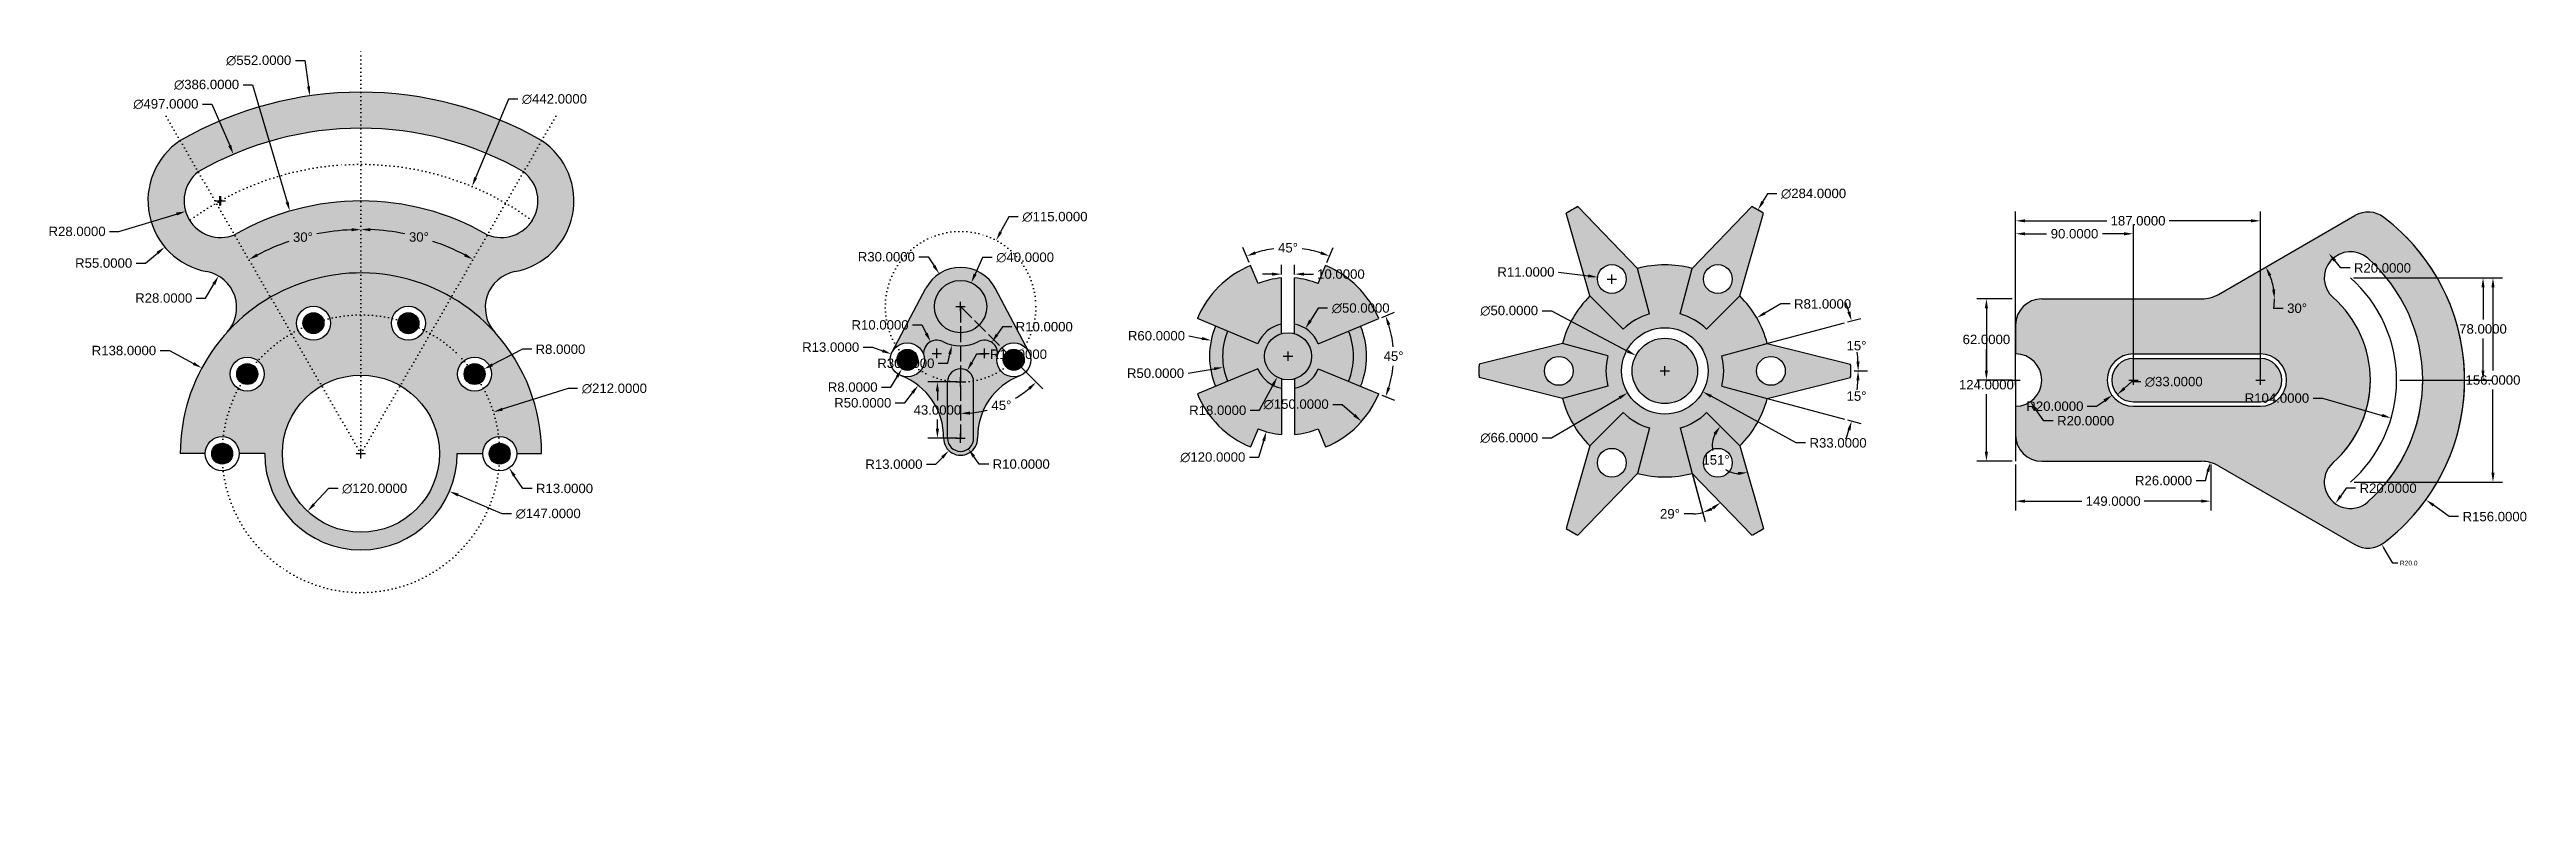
# Model space of a CAD drawing. Header units: millimetres. Extents: x 491 to 5097, y 346 to 928.
# Drawn here: x 3206 to 5097, y 346 to 928 of the extents above; entities that cross this region are included whole.
import ezdxf

# ---------------------------------------------------------------- set-up
doc = ezdxf.new("R2010")
doc.units = ezdxf.units.MM
doc.linetypes.add('ACAD_ISO02W100', pattern=[15, 12, -3])
doc.linetypes.add('ACAD_ISO07W100', pattern=[3, 0, -3])
doc.layers.add('dimension', color=160, linetype='Continuous')
doc.styles.get("Standard").update_dxf_attribs({"font": 'arial_0.ttf'})
doc.dimstyles.get("Standard").update_dxf_attribs({"dimscale": 40, "dimtxt": 0.18, "dimasz": 0.18, "dimexe": 0.18, "dimexo": 0.0625, "dimgap": 0.09, "dimtad": 0, "dimtih": 1, "dimtoh": 1, "dimdec": 4, "dimzin": 0, "dimdsep": 46, "dimtxsty": 'Standard', "dimcen": 0.09, "dimclrd": 5, "dimclre": 5, "dimclrt": 5, "dimadec": 0, "dimazin": 0, "dimtfac": 1, "dimtdec": 4, "dimtofl": 0, "dimtmove": 0, "dimatfit": 3, "dimfxl": 1, "dimtolj": 1, "dimtzin": 0, "dimarcsym": 0})

msp = doc.modelspace()

# ---------------------------------------------------------------- texts
at = {"layer": 'dimension', "insert": (5007.54585, 535.62028), "char_height": 3.6, "attachment_point": 5}
msp.add_mtext('\\A1;R20.0', dxfattribs=at)

# ---------------------------------------------------------------- blocks, each defined once
blk = doc.blocks.new('*D214')
at = {"layer": 'Defpoints', "color": 0, "transparency": 16777216}
for p in [(3443.5, 927.8), (3293, 879.9), (3413.8, 787.7), (3443.5, 619.2), (3443.5, 619.2)]:
    blk.add_point(p, dxfattribs=at)
at = {"layer": 'dimension', "color": 5, "lineweight": -2, "transparency": 16777216}
for start, end in [(108.7301, 117.5892), (92.4108, 101.3339)]:
    blk.add_arc((3443.5, 619.2), 171.1, start, end, dxfattribs=at)
at = {"layer": 'dimension', "color": 5, "transparency": 16777216}
for points in [[(3436.3, 791.4), (3436.3, 789), (3443.5, 790.3)], [(3364.8, 769.8), (3363.7, 771.9), (3357.9, 767.4)]]:
    blk.add_solid(points, dxfattribs=at)
at = {"layer": 'dimension', "color": 5, "transparency": 16777216, "insert": (3399.2, 784.5), "char_height": 7.2, "attachment_point": 5}
blk.add_mtext('\\A1;30°', dxfattribs=at)
blk = doc.blocks.new('*D215')
at = {"layer": 'Defpoints', "color": 0, "transparency": 16777216}
for p in [(3443.5, 927.8), (3594, 879.9), (3502.1, 780.1), (3443.5, 619.2), (3443.5, 619.2)]:
    blk.add_point(p, dxfattribs=at)
at = {"layer": 'dimension', "color": 5, "lineweight": -2, "transparency": 16777216}
for start, end in [(78.6647, 87.5901), (62.4099, 71.2712)]:
    blk.add_arc((3443.5, 619.2), 171.2, start, end, dxfattribs=at)
at = {"layer": 'dimension', "color": 5, "transparency": 16777216}
for points in [[(3450.7, 789), (3450.7, 791.4), (3443.5, 790.4)], [(3523.4, 772), (3522.2, 769.9), (3529.1, 767.5)]]:
    blk.add_solid(points, dxfattribs=at)
at = {"layer": 'dimension', "color": 5, "transparency": 16777216, "insert": (3487.8, 784.6), "char_height": 7.2, "attachment_point": 5}
blk.add_mtext('\\A1;30°', dxfattribs=at)
blk = doc.blocks.new('*D216')
at = {"layer": 'Defpoints', "color": 0, "transparency": 16777216}
for p in [(3335.8, 812.3), (3293.7, 777)]:
    blk.add_point(p, dxfattribs=at)
at = {"layer": 'dimension', "color": 5, "lineweight": -2, "transparency": 16777216}
for p, q in [((3335.8, 808.7), (3335.8, 815.9)), ((3332.2, 812.3), (3339.4, 812.3)), ((3271.8, 764.7), (3279, 764.7)), ((3279, 764.7), (3288.2, 772.4))]:
    blk.add_line(p, q, dxfattribs=at)
at = {"layer": 'dimension', "color": 5, "transparency": 16777216}
blk.add_solid([(3287.4, 773.3), (3288.9, 771.5), (3293.7, 777)], dxfattribs=at)
at = {"layer": 'dimension', "color": 5, "transparency": 16777216, "insert": (3247, 764.7), "char_height": 7.2, "attachment_point": 5}
blk.add_mtext('\\A1;R55.0000', dxfattribs=at)
blk = doc.blocks.new('*D217')
at = {"layer": 'Defpoints', "color": 0, "transparency": 16777216}
for p in [(3309.6, 804.2), (3336.4, 812.2)]:
    blk.add_point(p, dxfattribs=at)
at = {"layer": 'dimension', "color": 5, "lineweight": -2, "transparency": 16777216}
for p, q in [((3336.4, 808.6), (3336.4, 815.8)), ((3258.6, 788.9), (3302.7, 802.1)), ((3332.8, 812.2), (3340, 812.2)), ((3251.4, 788.9), (3258.6, 788.9))]:
    blk.add_line(p, q, dxfattribs=at)
at = {"layer": 'dimension', "color": 5, "transparency": 16777216}
blk.add_solid([(3302.3, 803.3), (3303, 801), (3309.6, 804.2)], dxfattribs=at)
at = {"layer": 'dimension', "color": 5, "transparency": 16777216, "insert": (3226.7, 788.9), "char_height": 7.2, "attachment_point": 5}
blk.add_mtext('\\A1;R28.0000', dxfattribs=at)
blk = doc.blocks.new('*D218')
at = {"layer": 'Defpoints', "color": 0, "transparency": 16777216}
for p in [(3334.8, 754.9), (3320.6, 730.8)]:
    blk.add_point(p, dxfattribs=at)
at = {"layer": 'dimension', "color": 5, "lineweight": -2, "transparency": 16777216}
for p, q in [((3317.7, 738), (3324.9, 738)), ((3324.9, 738), (3331.2, 748.7))]:
    blk.add_line(p, q, dxfattribs=at)
at = {"layer": 'dimension', "color": 5, "transparency": 16777216}
blk.add_solid([(3330.1, 749.3), (3332.2, 748), (3334.8, 754.9)], dxfattribs=at)
at = {"layer": 'dimension', "color": 5, "transparency": 16777216, "insert": (3292.9, 738), "char_height": 7.2, "attachment_point": 5}
blk.add_mtext('\\A1;R28.0000', dxfattribs=at)
blk = doc.blocks.new('*D219')
at = {"color": 5, "lineweight": -2, "transparency": 16777216}
for p, q in [((3290.1, 697.9), (3297.3, 697.9)), ((3297.3, 697.9), (3315.6, 688)), ((3439.9, 619.2), (3447.1, 619.2)), ((3443.5, 615.6), (3443.5, 622.8))]:
    blk.add_line(p, q, dxfattribs=at)
at = {"color": 5, "transparency": 16777216}
blk.add_solid([(3316.2, 689.1), (3315.1, 686.9), (3322, 684.6)], dxfattribs=at)
at = {"layer": 'Defpoints', "color": 0, "transparency": 16777216}
for p in [(3322, 684.6), (3443.5, 619.2)]:
    blk.add_point(p, dxfattribs=at)
at = {"color": 5, "transparency": 16777216, "insert": (3262.5, 697.9), "char_height": 7.2, "attachment_point": 5}
blk.add_mtext('\\A1;R138.0000', dxfattribs=at)
blk = doc.blocks.new('*D220')
at = {"color": 5, "lineweight": -2, "transparency": 16777216}
for p, q in [((3418.8, 592.5), (3407.6, 580.5)), ((3426, 592.5), (3418.8, 592.5))]:
    blk.add_line(p, q, dxfattribs=at)
at = {"color": 5, "transparency": 16777216}
blk.add_solid([(3406.8, 581.3), (3408.5, 579.6), (3402.7, 575.2)], dxfattribs=at)
at = {"layer": 'Defpoints', "color": 0, "transparency": 16777216}
for p in [(3484.3, 663.2), (3402.7, 575.2)]:
    blk.add_point(p, dxfattribs=at)
at = {"color": 5, "transparency": 16777216, "insert": (3454, 592.5), "char_height": 7.2, "attachment_point": 5}
blk.add_mtext('\\A1;∅120.0000', dxfattribs=at)
blk = doc.blocks.new('*D221')
at = {"color": 5, "lineweight": -2, "transparency": 16777216}
for p, q in [((3601.8, 668.9), (3551.5, 653.1)), ((3609, 668.9), (3601.8, 668.9)), ((3439.9, 619.2), (3447.1, 619.2)), ((3443.5, 615.6), (3443.5, 622.8))]:
    blk.add_line(p, q, dxfattribs=at)
at = {"color": 5, "transparency": 16777216}
blk.add_solid([(3551.1, 654.3), (3551.9, 652), (3544.6, 651)], dxfattribs=at)
at = {"layer": 'Defpoints', "color": 0, "transparency": 16777216}
for p in [(3544.6, 651), (3342.4, 587.4)]:
    blk.add_point(p, dxfattribs=at)
at = {"color": 5, "transparency": 16777216, "insert": (3637.1, 668.9), "char_height": 7.2, "attachment_point": 5}
blk.add_mtext('\\A1;∅212.0000', dxfattribs=at)
blk = doc.blocks.new('*D222')
at = {"color": 5, "lineweight": -2, "transparency": 16777216}
for p, q in [((3439.9, 619.2), (3447.1, 619.2)), ((3443.5, 615.6), (3443.5, 622.8)), ((3551.3, 573.3), (3517.8, 587.6)), ((3558.5, 573.3), (3551.3, 573.3))]:
    blk.add_line(p, q, dxfattribs=at)
at = {"color": 5, "transparency": 16777216}
blk.add_solid([(3518.2, 588.7), (3517.3, 586.5), (3511.1, 590.4)], dxfattribs=at)
at = {"layer": 'Defpoints', "color": 0, "transparency": 16777216}
for p in [(3375.9, 648), (3511.1, 590.4)]:
    blk.add_point(p, dxfattribs=at)
at = {"color": 5, "transparency": 16777216, "insert": (3586.5, 573.3), "char_height": 7.2, "attachment_point": 5}
blk.add_mtext('\\A1;∅147.0000', dxfattribs=at)
blk = doc.blocks.new('*D223')
at = {"color": 5, "lineweight": -2, "transparency": 16777216}
for p, q in [((3545.9, 619.2), (3553.1, 619.2)), ((3549.5, 615.6), (3549.5, 622.8)), ((3567.1, 592.6), (3560.6, 602.3)), ((3574.3, 592.6), (3567.1, 592.6))]:
    blk.add_line(p, q, dxfattribs=at)
at = {"color": 5, "transparency": 16777216}
blk.add_solid([(3561.6, 603), (3559.6, 601.7), (3556.7, 608.3)], dxfattribs=at)
at = {"layer": 'Defpoints', "color": 0, "transparency": 16777216}
for p in [(3549.5, 619.2), (3556.7, 608.3)]:
    blk.add_point(p, dxfattribs=at)
at = {"color": 5, "transparency": 16777216, "insert": (3599, 592.6), "char_height": 7.2, "attachment_point": 5}
blk.add_mtext('\\A1;R13.0000', dxfattribs=at)
blk = doc.blocks.new('*D224')
at = {"color": 5, "lineweight": -2, "transparency": 16777216}
for p, q in [((3530.3, 676.4), (3530.3, 683.6)), ((3566.8, 698.9), (3543.8, 687)), ((3574, 698.9), (3566.8, 698.9)), ((3526.7, 680), (3533.9, 680))]:
    blk.add_line(p, q, dxfattribs=at)
at = {"color": 5, "transparency": 16777216}
blk.add_solid([(3543.3, 688.1), (3544.4, 685.9), (3537.4, 683.7)], dxfattribs=at)
at = {"layer": 'Defpoints', "color": 0, "transparency": 16777216}
for p in [(3537.4, 683.7), (3530.3, 680)]:
    blk.add_point(p, dxfattribs=at)
at = {"color": 5, "transparency": 16777216, "insert": (3595.9, 698.9), "char_height": 7.2, "attachment_point": 5}
blk.add_mtext('\\A1;R8.0000', dxfattribs=at)
blk = doc.blocks.new('*D225')
at = {"color": 5, "lineweight": -2, "transparency": 16777216}
for p, q in [((3556.1, 889.9), (3531.1, 829.9)), ((3563.3, 889.9), (3556.1, 889.9)), ((3439.9, 619.2), (3447.1, 619.2)), ((3443.5, 615.6), (3443.5, 622.8))]:
    blk.add_line(p, q, dxfattribs=at)
at = {"color": 5, "transparency": 16777216}
blk.add_solid([(3530, 830.4), (3532.2, 829.4), (3528.4, 823.3)], dxfattribs=at)
at = {"layer": 'Defpoints', "color": 0, "transparency": 16777216}
for p in [(3528.4, 823.3), (3358.6, 415.1)]:
    blk.add_point(p, dxfattribs=at)
at = {"color": 5, "transparency": 16777216, "insert": (3591.3, 889.9), "char_height": 7.2, "attachment_point": 5}
blk.add_mtext('\\A1;∅442.0000', dxfattribs=at)
blk = doc.blocks.new('*D226')
at = {"color": 5, "lineweight": -2, "transparency": 16777216}
for p, q in [((3353.6, 900.9), (3360.8, 900.9)), ((3360.8, 900.9), (3387.1, 811.3)), ((3439.9, 619.2), (3447.1, 619.2)), ((3443.5, 615.6), (3443.5, 622.8))]:
    blk.add_line(p, q, dxfattribs=at)
at = {"color": 5, "transparency": 16777216}
blk.add_solid([(3388.3, 811.6), (3386, 811), (3389.2, 804.4)], dxfattribs=at)
at = {"layer": 'Defpoints', "color": 0, "transparency": 16777216}
for p in [(3389.2, 804.4), (3497.9, 434)]:
    blk.add_point(p, dxfattribs=at)
at = {"color": 5, "transparency": 16777216, "insert": (3325.6, 900.9), "char_height": 7.2, "attachment_point": 5}
blk.add_mtext('\\A1;∅386.0000', dxfattribs=at)
blk = doc.blocks.new('*D227')
at = {"color": 5, "lineweight": -2, "transparency": 16777216}
for p, q in [((3393.5, 919.4), (3400.7, 919.4)), ((3400.7, 919.4), (3403.5, 899.6)), ((3439.9, 619.2), (3447.1, 619.2)), ((3443.5, 615.6), (3443.5, 622.8))]:
    blk.add_line(p, q, dxfattribs=at)
at = {"color": 5, "transparency": 16777216}
blk.add_solid([(3404.7, 899.7), (3402.3, 899.4), (3404.5, 892.4)], dxfattribs=at)
at = {"layer": 'Defpoints', "color": 0, "transparency": 16777216}
for p in [(3404.5, 892.4), (3482.5, 346)]:
    blk.add_point(p, dxfattribs=at)
at = {"color": 5, "transparency": 16777216, "insert": (3365.4, 919.4), "char_height": 7.2, "attachment_point": 5}
blk.add_mtext('\\A1;∅552.0000', dxfattribs=at)
blk = doc.blocks.new('*D228')
at = {"color": 5, "lineweight": -2, "transparency": 16777216}
for p, q in [((3322.5, 886.1), (3329.7, 886.1)), ((3329.7, 886.1), (3343.3, 854.4)), ((3439.9, 619.2), (3447.1, 619.2)), ((3443.5, 615.6), (3443.5, 622.8))]:
    blk.add_line(p, q, dxfattribs=at)
at = {"color": 5, "transparency": 16777216}
blk.add_solid([(3344.4, 854.9), (3342.2, 854), (3346.1, 847.8)], dxfattribs=at)
at = {"layer": 'Defpoints', "color": 0, "transparency": 16777216}
for p in [(3346.1, 847.8), (3540.9, 390.6)]:
    blk.add_point(p, dxfattribs=at)
at = {"color": 5, "transparency": 16777216, "insert": (3294.5, 886.1), "char_height": 7.2, "attachment_point": 5}
blk.add_mtext('\\A1;∅497.0000', dxfattribs=at)
blk = doc.blocks.new('*D184')
at = {"color": 5, "lineweight": -2, "transparency": 16777216}
blk.add_line((3943.9, 689), (3964.3, 668.7), dxfattribs=at)
for start, end in [(301.0055, 309.9431), (275.0569, 284.4921)]:
    blk.add_arc((3901.5, 731.5), 81.6, start, end, dxfattribs=at)
at = {"color": 5, "transparency": 16777216}
for points in [[(3953.1, 669.8), (3954.7, 668), (3959.2, 673.8)], [(3908.7, 649), (3908.6, 651.4), (3901.5, 649.9)]]:
    blk.add_solid(points, dxfattribs=at)
at = {"layer": 'Defpoints', "color": 0, "transparency": 16777216}
for p in [(3901.5, 731.5), (3901.5, 731.5), (3942.2, 690.8), (3922.6, 652.6), (3901.5, 631)]:
    blk.add_point(p, dxfattribs=at)
at = {"color": 5, "transparency": 16777216, "insert": (3932.7, 656.1), "char_height": 7.2, "attachment_point": 5}
blk.add_mtext('\\A1;45°', dxfattribs=at)
blk = doc.blocks.new('*D185')
at = {"color": 5, "lineweight": -2, "transparency": 16777216}
for p, q in [((3899, 674), (3876.6, 674)), ((3883.8, 666.8), (3883.8, 659.7)), ((3883.8, 638.2), (3883.8, 645.2)), ((3899, 631), (3876.6, 631))]:
    blk.add_line(p, q, dxfattribs=at)
at = {"color": 5, "transparency": 16777216}
for points in [[(3882.6, 666.8), (3885, 666.8), (3883.8, 674)], [(3882.6, 638.2), (3885, 638.2), (3883.8, 631)]]:
    blk.add_solid(points, dxfattribs=at)
at = {"layer": 'Defpoints', "color": 0, "transparency": 16777216}
for p in [(3901.5, 674), (3883.8, 631), (3901.5, 631)]:
    blk.add_point(p, dxfattribs=at)
at = {"color": 5, "transparency": 16777216, "insert": (3883.8, 652.5), "char_height": 7.2, "attachment_point": 5}
blk.add_mtext('\\A1;43.0000', dxfattribs=at)
blk = doc.blocks.new('*D186')
at = {"color": 5, "lineweight": -2, "transparency": 16777216}
for p, q in [((3869.6, 769.5), (3876.8, 769.5)), ((3876.8, 769.5), (3881.2, 762.7)), ((3897.9, 731.5), (3905.1, 731.5)), ((3901.5, 727.9), (3901.5, 735.1))]:
    blk.add_line(p, q, dxfattribs=at)
at = {"color": 5, "transparency": 16777216}
blk.add_solid([(3882.2, 763.3), (3880.2, 762), (3885.2, 756.6)], dxfattribs=at)
at = {"layer": 'Defpoints', "color": 0, "transparency": 16777216}
for p in [(3885.2, 756.6), (3901.5, 731.5)]:
    blk.add_point(p, dxfattribs=at)
at = {"color": 5, "transparency": 16777216, "insert": (3844.8, 769.5), "char_height": 7.2, "attachment_point": 5}
blk.add_mtext('\\A1;R30.0000', dxfattribs=at)
blk = doc.blocks.new('*D187')
at = {"color": 5, "lineweight": -2, "transparency": 16777216}
for p, q in [((3933.4, 716.1), (3929.4, 710.1)), ((3940.6, 716.1), (3933.4, 716.1)), ((3916.1, 695.8), (3923.3, 695.8)), ((3919.7, 692.2), (3919.7, 699.4))]:
    blk.add_line(p, q, dxfattribs=at)
at = {"color": 5, "transparency": 16777216}
blk.add_solid([(3928.4, 710.8), (3930.3, 709.4), (3925.3, 704.1)], dxfattribs=at)
at = {"layer": 'Defpoints', "color": 0, "transparency": 16777216}
for p in [(3925.3, 704.1), (3919.7, 695.8)]:
    blk.add_point(p, dxfattribs=at)
at = {"color": 5, "transparency": 16777216, "insert": (3965.4, 716.1), "char_height": 7.2, "attachment_point": 5}
blk.add_mtext('\\A1;R10.0000', dxfattribs=at)
blk = doc.blocks.new('*D188')
at = {"color": 5, "lineweight": -2, "transparency": 16777216}
for p, q in [((3864.7, 717.5), (3871.9, 717.5)), ((3871.9, 717.5), (3875.3, 711.1)), ((3879.7, 695.8), (3886.9, 695.8)), ((3883.3, 692.2), (3883.3, 699.4))]:
    blk.add_line(p, q, dxfattribs=at)
at = {"color": 5, "transparency": 16777216}
blk.add_solid([(3876.3, 711.6), (3874.2, 710.5), (3878.6, 704.7)], dxfattribs=at)
at = {"layer": 'Defpoints', "color": 0, "transparency": 16777216}
for p in [(3878.6, 704.7), (3883.3, 695.8)]:
    blk.add_point(p, dxfattribs=at)
at = {"color": 5, "transparency": 16777216, "insert": (3840, 717.5), "char_height": 7.2, "attachment_point": 5}
blk.add_mtext('\\A1;R10.0000', dxfattribs=at)
blk = doc.blocks.new('*D189')
at = {"color": 5, "lineweight": -2, "transparency": 16777216}
for p, q in [((3897.9, 731.5), (3905.1, 731.5)), ((3901.5, 727.9), (3901.5, 735.1)), ((3884.5, 688.2), (3891.7, 688.2)), ((3891.7, 688.2), (3893.3, 695.2))]:
    blk.add_line(p, q, dxfattribs=at)
at = {"color": 5, "transparency": 16777216}
blk.add_solid([(3892.1, 695.4), (3894.4, 694.9), (3894.9, 702.2)], dxfattribs=at)
at = {"layer": 'Defpoints', "color": 0, "transparency": 16777216}
for p in [(3901.5, 731.5), (3894.9, 702.2)]:
    blk.add_point(p, dxfattribs=at)
at = {"color": 5, "transparency": 16777216, "insert": (3859.7, 688.2), "char_height": 7.2, "attachment_point": 5}
blk.add_mtext('\\A1;R30.0000', dxfattribs=at)
blk = doc.blocks.new('*D190')
at = {"color": 5, "lineweight": -2, "transparency": 16777216}
for p, q in [((3913.7, 695.1), (3910.1, 688.9)), ((3920.9, 695.1), (3913.7, 695.1)), ((3897.9, 674), (3905.1, 674)), ((3901.5, 670.4), (3901.5, 677.6))]:
    blk.add_line(p, q, dxfattribs=at)
at = {"color": 5, "transparency": 16777216}
blk.add_solid([(3909.1, 689.5), (3911.1, 688.3), (3906.5, 682.6)], dxfattribs=at)
at = {"layer": 'Defpoints', "color": 0, "transparency": 16777216}
for p in [(3906.5, 682.6), (3901.5, 674)]:
    blk.add_point(p, dxfattribs=at)
at = {"color": 5, "transparency": 16777216, "insert": (3945.7, 695.1), "char_height": 7.2, "attachment_point": 5}
blk.add_mtext('\\A1;R10.0000', dxfattribs=at)
blk = doc.blocks.new('*D191')
at = {"color": 5, "lineweight": -2, "transparency": 16777216}
for p, q in [((3857.2, 690.8), (3864.4, 690.8)), ((3860.8, 687.2), (3860.8, 694.4)), ((3841.1, 670), (3848.3, 670)), ((3848.3, 670), (3853, 677.8))]:
    blk.add_line(p, q, dxfattribs=at)
at = {"color": 5, "transparency": 16777216}
blk.add_solid([(3852, 678.4), (3854, 677.2), (3856.7, 683.9)], dxfattribs=at)
at = {"layer": 'Defpoints', "color": 0, "transparency": 16777216}
for p in [(3856.7, 683.9), (3860.8, 690.8)]:
    blk.add_point(p, dxfattribs=at)
at = {"color": 5, "transparency": 16777216, "insert": (3819.1, 670), "char_height": 7.2, "attachment_point": 5}
blk.add_mtext('\\A1;R8.0000', dxfattribs=at)
blk = doc.blocks.new('*D192')
at = {"color": 5, "lineweight": -2, "transparency": 16777216}
for p, q in [((3827.1, 700.5), (3834.3, 700.5)), ((3834.3, 700.5), (3841.9, 697.7)), ((3857.2, 690.8), (3864.4, 690.8)), ((3860.8, 687.2), (3860.8, 694.4))]:
    blk.add_line(p, q, dxfattribs=at)
at = {"color": 5, "transparency": 16777216}
blk.add_solid([(3842.3, 698.9), (3841.4, 696.6), (3848.6, 695.3)], dxfattribs=at)
at = {"layer": 'Defpoints', "color": 0, "transparency": 16777216}
for p in [(3848.6, 695.3), (3860.8, 690.8)]:
    blk.add_point(p, dxfattribs=at)
at = {"color": 5, "transparency": 16777216, "insert": (3802.3, 700.5), "char_height": 7.2, "attachment_point": 5}
blk.add_mtext('\\A1;R13.0000', dxfattribs=at)
blk = doc.blocks.new('*D193')
at = {"color": 5, "lineweight": -2, "transparency": 16777216}
for p, q in [((3897.9, 631), (3905.1, 631)), ((3901.5, 627.4), (3901.5, 634.6)), ((3875.4, 611.1), (3882.6, 611.1)), ((3882.6, 611.1), (3887.6, 616.3))]:
    blk.add_line(p, q, dxfattribs=at)
at = {"color": 5, "transparency": 16777216}
blk.add_solid([(3886.7, 617.1), (3888.4, 615.5), (3892.5, 621.5)], dxfattribs=at)
at = {"layer": 'Defpoints', "color": 0, "transparency": 16777216}
for p in [(3901.5, 631), (3892.5, 621.5)]:
    blk.add_point(p, dxfattribs=at)
at = {"color": 5, "transparency": 16777216, "insert": (3850.6, 611.1), "char_height": 7.2, "attachment_point": 5}
blk.add_mtext('\\A1;R13.0000', dxfattribs=at)
blk = doc.blocks.new('*D194')
at = {"color": 5, "lineweight": -2, "transparency": 16777216}
for p, q in [((3897.9, 631), (3905.1, 631)), ((3901.5, 627.4), (3901.5, 634.6)), ((3915.8, 611.2), (3911.6, 617)), ((3923, 611.2), (3915.8, 611.2))]:
    blk.add_line(p, q, dxfattribs=at)
at = {"color": 5, "transparency": 16777216}
blk.add_solid([(3912.5, 617.7), (3910.6, 616.3), (3907.3, 622.9)], dxfattribs=at)
at = {"layer": 'Defpoints', "color": 0, "transparency": 16777216}
for p in [(3901.5, 631), (3907.3, 622.9)]:
    blk.add_point(p, dxfattribs=at)
at = {"color": 5, "transparency": 16777216, "insert": (3947.8, 611.2), "char_height": 7.2, "attachment_point": 5}
blk.add_mtext('\\A1;R10.0000', dxfattribs=at)
blk = doc.blocks.new('*D195')
at = {"color": 5, "lineweight": -2, "transparency": 16777216}
for p, q in [((3938.3, 800), (3932.1, 788.5)), ((3945.5, 800), (3938.3, 800)), ((3897.9, 731.5), (3905.1, 731.5)), ((3901.5, 727.9), (3901.5, 735.1))]:
    blk.add_line(p, q, dxfattribs=at)
at = {"color": 5, "transparency": 16777216}
blk.add_solid([(3931.1, 789), (3933.2, 787.9), (3928.7, 782.1)], dxfattribs=at)
at = {"layer": 'Defpoints', "color": 0, "transparency": 16777216}
for p in [(3928.7, 782.1), (3874.3, 680.8)]:
    blk.add_point(p, dxfattribs=at)
at = {"color": 5, "transparency": 16777216, "insert": (3973.6, 800), "char_height": 7.2, "attachment_point": 5}
blk.add_mtext('\\A1;∅115.0000', dxfattribs=at)
blk = doc.blocks.new('*D196')
at = {"color": 5, "lineweight": -2, "transparency": 16777216}
for p, q in [((3858.8, 658), (3864.8, 665.7)), ((3851.6, 658), (3858.8, 658))]:
    blk.add_line(p, q, dxfattribs=at)
at = {"color": 5, "transparency": 16777216}
blk.add_solid([(3863.8, 666.4), (3865.7, 664.9), (3869.2, 671.4)], dxfattribs=at)
at = {"layer": 'Defpoints', "color": 0, "transparency": 16777216}
for p in [(3869.2, 671.4), (3838.5, 631.9)]:
    blk.add_point(p, dxfattribs=at)
at = {"color": 5, "transparency": 16777216, "insert": (3826.8, 658), "char_height": 7.2, "attachment_point": 5}
blk.add_mtext('\\A1;R50.0000', dxfattribs=at)
blk = doc.blocks.new('*D197')
at = {"color": 5, "lineweight": -2, "transparency": 16777216}
for p, q in [((3918.3, 769), (3912.6, 756.3)), ((3925.5, 769), (3918.3, 769)), ((3897.9, 731.5), (3905.1, 731.5)), ((3901.5, 727.9), (3901.5, 735.1))]:
    blk.add_line(p, q, dxfattribs=at)
at = {"color": 5, "transparency": 16777216}
blk.add_solid([(3911.5, 756.8), (3913.7, 755.8), (3909.7, 749.7)], dxfattribs=at)
at = {"layer": 'Defpoints', "color": 0, "transparency": 16777216}
for p in [(3909.7, 749.7), (3893.3, 713.2)]:
    blk.add_point(p, dxfattribs=at)
at = {"color": 5, "transparency": 16777216, "insert": (3950.8, 769), "char_height": 7.2, "attachment_point": 5}
blk.add_mtext('\\A1;∅40.0000', dxfattribs=at)
blk = doc.blocks.new('*D242')
at = {"color": 5, "lineweight": -2, "transparency": 16777216}
for p, q in [((4148, 693.6), (4155.2, 693.6)), ((4151.6, 690), (4151.6, 697.2)), ((4129.4, 616.4), (4133, 629)), ((4122.2, 616.4), (4129.4, 616.4))]:
    blk.add_line(p, q, dxfattribs=at)
at = {"color": 5, "transparency": 16777216}
blk.add_solid([(4131.8, 629.3), (4134.2, 628.7), (4135, 635.9)], dxfattribs=at)
at = {"layer": 'Defpoints', "color": 0, "transparency": 16777216}
for p in [(4168.3, 751.2), (4135, 635.9)]:
    blk.add_point(p, dxfattribs=at)
at = {"color": 5, "transparency": 16777216, "insert": (4094.1, 616.4), "char_height": 7.2, "attachment_point": 5}
blk.add_mtext('\\A1;∅120.0000', dxfattribs=at)
blk = doc.blocks.new('*D243')
at = {"color": 5, "lineweight": -2, "transparency": 16777216}
for p, q in [((4122, 765.2), (4117.2, 776.7)), ((4181.3, 765.2), (4186.1, 776.7))]:
    blk.add_line(p, q, dxfattribs=at)
for start, end in [(97.5012, 107.5153), (72.4847, 82.4988)]:
    blk.add_arc((4151.6, 693.6), 82.8, start, end, dxfattribs=at)
at = {"color": 5, "transparency": 16777216}
for points in [[(4127.1, 771.4), (4126.3, 773.7), (4120, 770.1)], [(4177, 773.7), (4176.1, 771.4), (4183.3, 770.1)]]:
    blk.add_solid(points, dxfattribs=at)
at = {"layer": 'Defpoints', "color": 0, "transparency": 16777216}
for p in [(4162.4, 775.7), (4122.9, 762.9), (4180.3, 762.9), (4128.7, 749), (4174.6, 749)]:
    blk.add_point(p, dxfattribs=at)
at = {"color": 5, "transparency": 16777216, "insert": (4151.6, 776.4), "char_height": 7.2, "attachment_point": 5}
blk.add_mtext('\\A1;45°', dxfattribs=at)
blk = doc.blocks.new('*D244')
at = {"color": 5, "lineweight": -2, "transparency": 16777216}
for p, q in [((4223.2, 723.2), (4232.8, 727.2)), ((4223.2, 663.9), (4232.8, 660))]:
    blk.add_line(p, q, dxfattribs=at)
for start, end in [(5.1686, 17.3803), (342.6197, 354.8314)]:
    blk.add_arc((4151.6, 693.6), 80.6, start, end, dxfattribs=at)
at = {"color": 5, "transparency": 16777216}
for points in [[(4227.4, 717.2), (4229.7, 718.1), (4226.1, 724.4)], [(4229.7, 669.1), (4227.4, 669.9), (4226.1, 662.7)]]:
    blk.add_solid(points, dxfattribs=at)
at = {"layer": 'Defpoints', "color": 0, "transparency": 16777216}
for p in [(4220.9, 722.3), (4174.7, 703.1), (4174.7, 684), (4231.5, 683.1), (4220.9, 664.9)]:
    blk.add_point(p, dxfattribs=at)
at = {"color": 5, "transparency": 16777216, "insert": (4232.2, 693.6), "char_height": 7.2, "attachment_point": 5}
blk.add_mtext('\\A1;45°', dxfattribs=at)
blk = doc.blocks.new('*D245')
at = {"color": 5, "lineweight": -2, "transparency": 16777216}
for p, q in [((4174.6, 730.2), (4168.7, 720.9)), ((4181.8, 730.2), (4174.6, 730.2)), ((4148, 693.6), (4155.2, 693.6)), ((4151.6, 690), (4151.6, 697.2))]:
    blk.add_line(p, q, dxfattribs=at)
at = {"color": 5, "transparency": 16777216}
blk.add_solid([(4167.7, 721.5), (4169.8, 720.2), (4164.9, 714.8)], dxfattribs=at)
at = {"layer": 'Defpoints', "color": 0, "transparency": 16777216}
for p in [(4164.9, 714.8), (4138.3, 672.4)]:
    blk.add_point(p, dxfattribs=at)
at = {"color": 5, "transparency": 16777216, "insert": (4207.1, 730.2), "char_height": 7.2, "attachment_point": 5}
blk.add_mtext('\\A1;∅50.0000', dxfattribs=at)
blk = doc.blocks.new('*D246')
at = {"color": 5, "lineweight": -2, "transparency": 16777216}
for p, q in [((4148, 693.6), (4155.2, 693.6)), ((4151.6, 690), (4151.6, 697.2)), ((4129.9, 652.3), (4139.9, 671.3)), ((4122.7, 652.3), (4129.9, 652.3))]:
    blk.add_line(p, q, dxfattribs=at)
at = {"color": 5, "transparency": 16777216}
blk.add_solid([(4138.8, 671.8), (4141, 670.7), (4143.3, 677.6)], dxfattribs=at)
at = {"layer": 'Defpoints', "color": 0, "transparency": 16777216}
for p in [(4151.6, 693.6), (4143.3, 677.6)]:
    blk.add_point(p, dxfattribs=at)
at = {"color": 5, "transparency": 16777216, "insert": (4097.9, 652.3), "char_height": 7.2, "attachment_point": 5}
blk.add_mtext('\\A1;R18.0000', dxfattribs=at)
blk = doc.blocks.new('*D247')
at = {"color": 5, "lineweight": -2, "transparency": 16777216}
for p, q in [((4185.8, 656.8), (4193, 656.8)), ((4193, 656.8), (4202.3, 648.6))]:
    blk.add_line(p, q, dxfattribs=at)
at = {"color": 5, "transparency": 16777216}
blk.add_solid([(4203.1, 649.5), (4201.5, 647.7), (4207.7, 643.8)], dxfattribs=at)
at = {"layer": 'Defpoints', "color": 0, "transparency": 16777216}
for p in [(4095.5, 743.4), (4207.7, 643.8)]:
    blk.add_point(p, dxfattribs=at)
at = {"color": 5, "transparency": 16777216, "insert": (4157.8, 656.8), "char_height": 7.2, "attachment_point": 5}
blk.add_mtext('\\A1;∅150.0000', dxfattribs=at)
blk = doc.blocks.new('*D239')
at = {"color": 5, "lineweight": -2, "transparency": 16777216}
for p, q in [((4075.9, 709.2), (4085.8, 707.2)), ((4148, 693.6), (4155.2, 693.6)), ((4151.6, 690), (4151.6, 697.2))]:
    blk.add_line(p, q, dxfattribs=at)
at = {"color": 5, "transparency": 16777216}
blk.add_solid([(4086.1, 708.3), (4085.6, 706), (4092.9, 705.7)], dxfattribs=at)
at = {"layer": 'Defpoints', "color": 0, "transparency": 16777216}
for p in [(4092.9, 705.7), (4151.6, 693.6)]:
    blk.add_point(p, dxfattribs=at)
at = {"color": 5, "transparency": 16777216, "insert": (4051.1, 709.2), "char_height": 7.2, "attachment_point": 5}
blk.add_mtext('\\A1;R60.0000', dxfattribs=at)
blk = doc.blocks.new('*D240')
at = {"color": 5, "lineweight": -2, "transparency": 16777216}
for p, q in [((4075.2, 680.6), (4095.2, 684)), ((4148, 693.6), (4155.2, 693.6)), ((4151.6, 690), (4151.6, 697.2))]:
    blk.add_line(p, q, dxfattribs=at)
at = {"color": 5, "transparency": 16777216}
blk.add_solid([(4095, 685.2), (4095.4, 682.9), (4102.3, 685.2)], dxfattribs=at)
at = {"layer": 'Defpoints', "color": 0, "transparency": 16777216}
for p in [(4102.3, 685.2), (4151.6, 693.6)]:
    blk.add_point(p, dxfattribs=at)
at = {"color": 5, "transparency": 16777216, "insert": (4050.4, 680.6), "char_height": 7.2, "attachment_point": 5}
blk.add_mtext('\\A1;R50.0000', dxfattribs=at)
blk = doc.blocks.new('*D241')
at = {"color": 5, "lineweight": -2, "transparency": 16777216}
for p, q in [((4146.6, 755.9), (4146.6, 763.5)), ((4156.6, 755.9), (4156.6, 763.5)), ((4139.4, 756.3), (4132.2, 756.3)), ((4163.8, 756.3), (4171, 756.3))]:
    blk.add_line(p, q, dxfattribs=at)
at = {"color": 5, "transparency": 16777216}
for points in [[(4139.4, 757.5), (4139.4, 755.1), (4146.6, 756.3)], [(4163.8, 757.5), (4163.8, 755.1), (4156.6, 756.3)]]:
    blk.add_solid(points, dxfattribs=at)
at = {"layer": 'Defpoints', "color": 0, "transparency": 16777216}
for p in [(4146.6, 753.4), (4156.6, 756.3), (4156.6, 753.4)]:
    blk.add_point(p, dxfattribs=at)
at = {"color": 5, "transparency": 16777216, "insert": (4192, 756.3), "char_height": 7.2, "attachment_point": 5}
blk.add_mtext('\\A1;10.0000', dxfattribs=at)
blk = doc.blocks.new('*D259')
at = {"layer": 'Defpoints', "color": 0, "transparency": 16777216}
for p in [(4576.6, 719.1), (4439.4, 682.4), (4439.4, 682.4), (4581.4, 682.4), (4586.5, 695.2)]:
    blk.add_point(p, dxfattribs=at)
at = {"layer": 'dimension', "color": 5, "lineweight": -2, "transparency": 16777216}
for p, q in [((4579, 719.8), (4589, 722.4)), ((4583.9, 682.4), (4594.2, 682.4))]:
    blk.add_line(p, q, dxfattribs=at)
for start, end in [(17.7948, 20.5895), (354.4105, 357.2052)]:
    blk.add_arc((4439.4, 682.4), 147.6, start, end, dxfattribs=at)
at = {"layer": 'dimension', "color": 5, "transparency": 16777216}
for points in [[(4581.1, 727.8), (4578.8, 727.2), (4582, 720.6)], [(4585.7, 675.2), (4588.1, 675.2), (4587, 682.4)]]:
    blk.add_solid(points, dxfattribs=at)
at = {"layer": 'dimension', "color": 5, "transparency": 16777216, "insert": (4585.8, 701.6), "char_height": 7.2, "attachment_point": 5}
blk.add_mtext('\\A1;15°', dxfattribs=at)
blk = doc.blocks.new('*D260')
at = {"layer": 'Defpoints', "color": 0, "transparency": 16777216}
for p in [(4439.4, 682.4), (4439.4, 682.4), (4581.4, 682.4), (4576.6, 645.6), (4584.9, 656.7)]:
    blk.add_point(p, dxfattribs=at)
at = {"layer": 'dimension', "color": 5, "lineweight": -2, "transparency": 16777216}
for p, q in [((4583.9, 682.4), (4594.3, 682.4)), ((4579, 645), (4589, 642.3))]:
    blk.add_line(p, q, dxfattribs=at)
for start, end in [(2.7935, 5.587), (339.413, 342.2065)]:
    blk.add_arc((4439.4, 682.4), 147.7, start, end, dxfattribs=at)
at = {"layer": 'dimension', "color": 5, "transparency": 16777216}
for points in [[(4588.1, 689.6), (4585.7, 689.5), (4587.1, 682.4)], [(4578.9, 637.6), (4581.2, 636.9), (4582.1, 644.2)]]:
    blk.add_solid(points, dxfattribs=at)
at = {"layer": 'dimension', "color": 5, "transparency": 16777216, "insert": (4585.8, 663.1), "char_height": 7.2, "attachment_point": 5}
blk.add_mtext('\\A1;15°', dxfattribs=at)
blk = doc.blocks.new('*D261')
at = {"layer": 'Defpoints', "color": 0, "transparency": 16777216}
for p in [(4509.5, 722.9), (4439.4, 682.4)]:
    blk.add_point(p, dxfattribs=at)
at = {"layer": 'dimension', "color": 5, "lineweight": -2, "transparency": 16777216}
for p, q in [((4527.9, 733.5), (4515.8, 726.5)), ((4535.1, 733.5), (4527.9, 733.5)), ((4435.8, 682.4), (4443, 682.4)), ((4439.4, 678.8), (4439.4, 686))]:
    blk.add_line(p, q, dxfattribs=at)
at = {"layer": 'dimension', "color": 5, "transparency": 16777216}
blk.add_solid([(4515.2, 727.5), (4516.4, 725.5), (4509.5, 722.9)], dxfattribs=at)
at = {"layer": 'dimension', "color": 5, "transparency": 16777216, "insert": (4559.9, 733.5), "char_height": 7.2, "attachment_point": 5}
blk.add_mtext('\\A1;R81.0000', dxfattribs=at)
blk = doc.blocks.new('*D262')
at = {"layer": 'Defpoints', "color": 0, "transparency": 16777216}
for p in [(4439.4, 682.4), (4468.3, 666.5)]:
    blk.add_point(p, dxfattribs=at)
at = {"layer": 'dimension', "color": 5, "lineweight": -2, "transparency": 16777216}
for p, q in [((4435.8, 682.4), (4443, 682.4)), ((4439.4, 678.8), (4439.4, 686)), ((4539.7, 627.4), (4474.7, 663.1)), ((4546.9, 627.4), (4539.7, 627.4))]:
    blk.add_line(p, q, dxfattribs=at)
at = {"layer": 'dimension', "color": 5, "transparency": 16777216}
blk.add_solid([(4475.2, 664.1), (4474.1, 662), (4468.3, 666.5)], dxfattribs=at)
at = {"layer": 'dimension', "color": 5, "transparency": 16777216, "insert": (4571.7, 627.4), "char_height": 7.2, "attachment_point": 5}
blk.add_mtext('\\A1;R33.0000', dxfattribs=at)
blk = doc.blocks.new('*D263')
at = {"layer": 'Defpoints', "color": 0, "transparency": 16777216}
for p in [(4471.2, 650.6), (4496.7, 625.1), (4496.7, 625.1), (4475.6, 623.1), (4514.8, 562)]:
    blk.add_point(p, dxfattribs=at)
at = {"layer": 'dimension', "color": 5, "lineweight": -2, "transparency": 16777216}
for start, end in [(154.6048, 189.4064), (238.3906, 266.3952)]:
    blk.add_arc((4496.7, 625.1), 21.1, start, end, dxfattribs=at)
at = {"layer": 'dimension', "color": 5, "transparency": 16777216}
for points in [[(4476.6, 634.9), (4478.6, 633.5), (4481.7, 640.1)], [(4495.2, 605.2), (4495.5, 602.8), (4502.5, 604.8)]]:
    blk.add_solid(points, dxfattribs=at)
at = {"layer": 'dimension', "color": 5, "transparency": 16777216, "insert": (4478.5, 614.4), "char_height": 7.2, "attachment_point": 5}
blk.add_mtext('\\A1;151°', dxfattribs=at)
blk = doc.blocks.new('*D264')
at = {"layer": 'Defpoints', "color": 0, "transparency": 16777216}
for p in [(4451.1, 638.9), (4451.3, 638.1), (4460.4, 604.1), (4477.8, 578.6), (4506, 556.9)]:
    blk.add_point(p, dxfattribs=at)
at = {"layer": 'dimension', "color": 5, "lineweight": -2, "transparency": 16777216}
for p, q in [((4461, 601.7), (4470.2, 567.3)), ((4461.3, 573.2), (4454.1, 573.2))]:
    blk.add_line(p, q, dxfattribs=at)
for start, end in [(271.6276, 285), (298.3724, 300.6276)]:
    blk.add_arc((4460.4, 604.1), 30.9, start, end, dxfattribs=at)
at = {"layer": 'dimension', "color": 5, "transparency": 16777216}
for points in [[(4475.5, 575.8), (4474.6, 578), (4468.4, 574.3)], [(4475.4, 578.5), (4476.9, 576.6), (4481.9, 581.9)]]:
    blk.add_solid(points, dxfattribs=at)
at = {"layer": 'dimension', "color": 5, "transparency": 16777216, "insert": (4443.3, 573.2), "char_height": 7.2, "attachment_point": 5}
blk.add_mtext('\\A1;29°', dxfattribs=at)
blk = doc.blocks.new('*D265')
at = {"layer": 'Defpoints', "color": 0, "transparency": 16777216}
for p in [(4510.5, 805.3), (4368.3, 559.5)]:
    blk.add_point(p, dxfattribs=at)
at = {"layer": 'dimension', "color": 5, "lineweight": -2, "transparency": 16777216}
for p, q in [((4517.8, 817.7), (4514.1, 811.5)), ((4525, 817.7), (4517.8, 817.7)), ((4435.8, 682.4), (4443, 682.4)), ((4439.4, 678.8), (4439.4, 686))]:
    blk.add_line(p, q, dxfattribs=at)
at = {"layer": 'dimension', "color": 5, "transparency": 16777216}
blk.add_solid([(4513.1, 812.1), (4515.2, 810.9), (4510.5, 805.3)], dxfattribs=at)
at = {"layer": 'dimension', "color": 5, "transparency": 16777216, "insert": (4553, 817.7), "char_height": 7.2, "attachment_point": 5}
blk.add_mtext('\\A1;∅284.0000', dxfattribs=at)
blk = doc.blocks.new('*D266')
at = {"layer": 'Defpoints', "color": 0, "transparency": 16777216}
for p in [(4467.8, 699.2), (4411, 665.6)]:
    blk.add_point(p, dxfattribs=at)
at = {"layer": 'dimension', "color": 5, "lineweight": -2, "transparency": 16777216}
for p, q in [((4435.8, 682.4), (4443, 682.4)), ((4439.4, 678.8), (4439.4, 686)), ((4352.9, 631.2), (4404.8, 661.9)), ((4345.7, 631.2), (4352.9, 631.2))]:
    blk.add_line(p, q, dxfattribs=at)
at = {"layer": 'dimension', "color": 5, "transparency": 16777216}
blk.add_solid([(4404.2, 662.9), (4405.4, 660.9), (4411, 665.6)], dxfattribs=at)
at = {"layer": 'dimension', "color": 5, "transparency": 16777216, "insert": (4320.5, 631.2), "char_height": 7.2, "attachment_point": 5}
blk.add_mtext('\\A1;∅66.0000', dxfattribs=at)
blk = doc.blocks.new('*D267')
at = {"layer": 'Defpoints', "color": 0, "transparency": 16777216}
for p in [(4417.3, 694.1), (4461.5, 670.7)]:
    blk.add_point(p, dxfattribs=at)
at = {"layer": 'dimension', "color": 5, "lineweight": -2, "transparency": 16777216}
for p, q in [((4345.7, 728.3), (4352.9, 728.3)), ((4352.9, 728.3), (4411, 697.5)), ((4435.8, 682.4), (4443, 682.4)), ((4439.4, 678.8), (4439.4, 686))]:
    blk.add_line(p, q, dxfattribs=at)
at = {"layer": 'dimension', "color": 5, "transparency": 16777216}
blk.add_solid([(4411.5, 698.5), (4410.4, 696.4), (4417.3, 694.1)], dxfattribs=at)
at = {"layer": 'dimension', "color": 5, "transparency": 16777216, "insert": (4320.5, 728.3), "char_height": 7.2, "attachment_point": 5}
blk.add_mtext('\\A1;∅50.0000', dxfattribs=at)
blk = doc.blocks.new('*D268')
at = {"layer": 'Defpoints', "color": 0, "transparency": 16777216}
for p in [(4388, 754), (4398.9, 752.5)]:
    blk.add_point(p, dxfattribs=at)
at = {"layer": 'dimension', "color": 5, "lineweight": -2, "transparency": 16777216}
for p, q in [((4358.1, 757.9), (4380.9, 754.9)), ((4395.3, 752.5), (4402.5, 752.5)), ((4398.9, 748.9), (4398.9, 756.1))]:
    blk.add_line(p, q, dxfattribs=at)
at = {"layer": 'dimension', "color": 5, "transparency": 16777216}
blk.add_solid([(4381, 756.1), (4380.7, 753.7), (4388, 754)], dxfattribs=at)
at = {"layer": 'dimension', "color": 5, "transparency": 16777216, "insert": (4333.3, 757.9), "char_height": 7.2, "attachment_point": 5}
blk.add_mtext('\\A1;R11.0000', dxfattribs=at)
blk = doc.blocks.new('*D295')
at = {"layer": 'Defpoints', "color": 0, "transparency": 16777216}
for p in [(4707.3, 737.4), (4685, 675.4), (4707.3, 675.4)]:
    blk.add_point(p, dxfattribs=at)
at = {"layer": 'dimension', "color": 5, "lineweight": -2, "transparency": 16777216}
for p, q in [((4704.8, 737.4), (4677.8, 737.4)), ((4685, 730.2), (4685, 713.6)), ((4685, 682.6), (4685, 699.1)), ((4704.8, 675.4), (4677.8, 675.4))]:
    blk.add_line(p, q, dxfattribs=at)
at = {"layer": 'dimension', "color": 5, "transparency": 16777216}
for points in [[(4683.8, 730.2), (4686.2, 730.2), (4685, 737.4)], [(4683.8, 682.6), (4686.2, 682.6), (4685, 675.4)]]:
    blk.add_solid(points, dxfattribs=at)
at = {"layer": 'dimension', "color": 5, "transparency": 16777216, "insert": (4685, 706.4), "char_height": 7.2, "attachment_point": 5}
blk.add_mtext('\\A1;62.0000', dxfattribs=at)
blk = doc.blocks.new('*D296')
at = {"layer": 'Defpoints', "color": 0, "transparency": 16777216}
for p in [(4707.3, 737.4), (4685, 613.4), (4707.3, 613.4)]:
    blk.add_point(p, dxfattribs=at)
at = {"layer": 'dimension', "color": 5, "lineweight": -2, "transparency": 16777216}
for p, q in [((4704.8, 737.4), (4677.8, 737.4)), ((4685, 730.2), (4685, 679)), ((4685, 620.6), (4685, 664.5)), ((4704.8, 613.4), (4677.8, 613.4))]:
    blk.add_line(p, q, dxfattribs=at)
at = {"layer": 'dimension', "color": 5, "transparency": 16777216}
for points in [[(4683.8, 730.2), (4686.2, 730.2), (4685, 737.4)], [(4683.8, 620.6), (4686.2, 620.6), (4685, 613.4)]]:
    blk.add_solid(points, dxfattribs=at)
at = {"layer": 'dimension', "color": 5, "transparency": 16777216, "insert": (4685, 671.8), "char_height": 7.2, "attachment_point": 5}
blk.add_mtext('\\A1;124.0000', dxfattribs=at)
blk = doc.blocks.new('*D297')
at = {"layer": 'Defpoints', "color": 0, "transparency": 16777216}
for p in [(4894.3, 797), (4707.3, 675.4), (4894.3, 675.4)]:
    blk.add_point(p, dxfattribs=at)
at = {"layer": 'dimension', "color": 5, "lineweight": -2, "transparency": 16777216}
for p, q in [((4707.3, 677.9), (4707.3, 804.2)), ((4714.5, 797), (4777, 797)), ((4887.1, 797), (4824.5, 797)), ((4894.3, 677.9), (4894.3, 804.2))]:
    blk.add_line(p, q, dxfattribs=at)
at = {"layer": 'dimension', "color": 5, "transparency": 16777216}
for points in [[(4714.5, 798.2), (4714.5, 795.8), (4707.3, 797)], [(4887.1, 798.2), (4887.1, 795.8), (4894.3, 797)]]:
    blk.add_solid(points, dxfattribs=at)
at = {"layer": 'dimension', "color": 5, "transparency": 16777216, "insert": (4800.8, 797), "char_height": 7.2, "attachment_point": 5}
blk.add_mtext('\\A1;187.0000', dxfattribs=at)
blk = doc.blocks.new('*D298')
at = {"layer": 'Defpoints', "color": 0, "transparency": 16777216}
for p in [(4797.3, 787.1), (4707.3, 675.4), (4797.3, 675.4)]:
    blk.add_point(p, dxfattribs=at)
at = {"layer": 'dimension', "color": 5, "lineweight": -2, "transparency": 16777216}
for p, q in [((4707.3, 677.9), (4707.3, 794.3)), ((4714.5, 787.1), (4730.9, 787.1)), ((4790.1, 787.1), (4773.6, 787.1)), ((4797.3, 677.9), (4797.3, 794.3))]:
    blk.add_line(p, q, dxfattribs=at)
at = {"layer": 'dimension', "color": 5, "transparency": 16777216}
for points in [[(4714.5, 788.3), (4714.5, 785.9), (4707.3, 787.1)], [(4790.1, 788.3), (4790.1, 785.9), (4797.3, 787.1)]]:
    blk.add_solid(points, dxfattribs=at)
at = {"layer": 'dimension', "color": 5, "transparency": 16777216, "insert": (4752.3, 787.1), "char_height": 7.2, "attachment_point": 5}
blk.add_mtext('\\A1;90.0000', dxfattribs=at)
blk = doc.blocks.new('*D299')
at = {"layer": 'Defpoints', "color": 0, "transparency": 16777216}
for p in [(4707.3, 675.4), (4718.6, 658.9)]:
    blk.add_point(p, dxfattribs=at)
at = {"layer": 'dimension', "color": 5, "lineweight": -2, "transparency": 16777216}
for p, q in [((4703.7, 675.4), (4710.9, 675.4)), ((4707.3, 671.8), (4707.3, 679)), ((4728.8, 644.3), (4722.7, 653)), ((4736, 644.3), (4728.8, 644.3))]:
    blk.add_line(p, q, dxfattribs=at)
at = {"layer": 'dimension', "color": 5, "transparency": 16777216}
blk.add_solid([(4723.7, 653.7), (4721.8, 652.3), (4718.6, 658.9)], dxfattribs=at)
at = {"layer": 'dimension', "color": 5, "transparency": 16777216, "insert": (4760.8, 644.3), "char_height": 7.2, "attachment_point": 5}
blk.add_mtext('\\A1;R20.0000', dxfattribs=at)
blk = doc.blocks.new('*D300')
at = {"layer": 'Defpoints', "color": 0, "transparency": 16777216}
for p in [(4781, 663.8), (4797.3, 675.4)]:
    blk.add_point(p, dxfattribs=at)
at = {"layer": 'dimension', "color": 5, "lineweight": -2, "transparency": 16777216}
for p, q in [((4793.7, 675.4), (4800.9, 675.4)), ((4797.3, 671.8), (4797.3, 679)), ((4762, 655.4), (4769.2, 655.4)), ((4769.2, 655.4), (4775.1, 659.6))]:
    blk.add_line(p, q, dxfattribs=at)
at = {"layer": 'dimension', "color": 5, "transparency": 16777216}
blk.add_solid([(4774.4, 660.6), (4775.8, 658.6), (4781, 663.8)], dxfattribs=at)
at = {"layer": 'dimension', "color": 5, "transparency": 16777216, "insert": (4737.3, 655.4), "char_height": 7.2, "attachment_point": 5}
blk.add_mtext('\\A1;R20.0000', dxfattribs=at)
blk = doc.blocks.new('*D301')
at = {"layer": 'Defpoints', "color": 0, "transparency": 16777216}
for p in [(4809.5, 686.5), (4785, 664.3)]:
    blk.add_point(p, dxfattribs=at)
at = {"layer": 'dimension', "color": 5, "lineweight": -2, "transparency": 16777216}
for p, q in [((4795.7, 674), (4790.4, 669.1)), ((4802.9, 674), (4795.7, 674))]:
    blk.add_line(p, q, dxfattribs=at)
at = {"layer": 'dimension', "color": 5, "transparency": 16777216}
blk.add_solid([(4789.6, 670), (4791.2, 668.2), (4785, 664.3)], dxfattribs=at)
at = {"layer": 'dimension', "color": 5, "transparency": 16777216, "insert": (4828.1, 674), "char_height": 7.2, "attachment_point": 5}
blk.add_mtext('\\A1;∅33.0000', dxfattribs=at)
blk = doc.blocks.new('*D286')
at = {"layer": 'Defpoints', "color": 0, "transparency": 16777216}
for p in [(4707.3, 613.4), (4856.3, 613.4), (4707.3, 582.9)]:
    blk.add_point(p, dxfattribs=at)
at = {"layer": 'dimension', "color": 5, "lineweight": -2, "transparency": 16777216}
for p, q in [((4707.3, 610.9), (4707.3, 575.7)), ((4856.3, 610.9), (4856.3, 575.7)), ((4714.5, 582.9), (4758, 582.9)), ((4849.1, 582.9), (4805.5, 582.9))]:
    blk.add_line(p, q, dxfattribs=at)
at = {"layer": 'dimension', "color": 5, "transparency": 16777216}
for points in [[(4714.5, 584.1), (4714.5, 581.7), (4707.3, 582.9)], [(4849.1, 584.1), (4849.1, 581.7), (4856.3, 582.9)]]:
    blk.add_solid(points, dxfattribs=at)
at = {"layer": 'dimension', "color": 5, "transparency": 16777216, "insert": (4781.8, 582.9), "char_height": 7.2, "attachment_point": 5}
blk.add_mtext('\\A1;149.0000', dxfattribs=at)
blk = doc.blocks.new('*D288')
at = {"layer": 'Defpoints', "color": 0, "transparency": 16777216}
for p in [(4894.3, 675.4), (5020.7, 584)]:
    blk.add_point(p, dxfattribs=at)
at = {"layer": 'dimension', "color": 5, "lineweight": -2, "transparency": 16777216}
for p, q in [((4890.7, 675.4), (4897.9, 675.4)), ((4894.3, 671.8), (4894.3, 679)), ((5038.5, 571.1), (5026.5, 579.8)), ((5045.7, 571.1), (5038.5, 571.1))]:
    blk.add_line(p, q, dxfattribs=at)
at = {"layer": 'dimension', "color": 5, "transparency": 16777216}
blk.add_solid([(5027.2, 580.7), (5025.8, 578.8), (5020.7, 584)], dxfattribs=at)
at = {"layer": 'dimension', "color": 5, "transparency": 16777216, "insert": (5073.3, 571.1), "char_height": 7.2, "attachment_point": 5}
blk.add_mtext('\\A1;R156.0000', dxfattribs=at)
blk = doc.blocks.new('*D289')
at = {"layer": 'Defpoints', "color": 0, "transparency": 16777216}
for p in [(4946.5, 772.2), (4959.1, 756.7)]:
    blk.add_point(p, dxfattribs=at)
at = {"layer": 'dimension', "color": 5, "lineweight": -2, "transparency": 16777216}
for p, q in [((4955.6, 761), (4951, 766.6)), ((4962.8, 761), (4955.6, 761))]:
    blk.add_line(p, q, dxfattribs=at)
at = {"layer": 'dimension', "color": 5, "transparency": 16777216}
blk.add_solid([(4952, 767.4), (4950.1, 765.9), (4946.5, 772.2)], dxfattribs=at)
at = {"layer": 'dimension', "color": 5, "transparency": 16777216, "insert": (4987.5, 761), "char_height": 7.2, "attachment_point": 5}
blk.add_mtext('\\A1;R20.0000', dxfattribs=at)
blk = doc.blocks.new('*D290')
at = {"layer": 'Defpoints', "color": 0, "transparency": 16777216}
for p in [(4966.5, 801), (4862.3, 740.9), (4902, 754), (4849.3, 737.4), (4914.8, 737.4)]:
    blk.add_point(p, dxfattribs=at)
at = {"layer": 'dimension', "color": 5, "lineweight": -2, "transparency": 16777216}
blk.add_line((4904.4, 730.2), (4911.6, 730.2), dxfattribs=at)
for start, end in [(8.4781, 21.5219), (351.5219, 0)]:
    blk.add_arc((4856.3, 737.4), 48.7, start, end, dxfattribs=at)
at = {"layer": 'dimension', "color": 5, "transparency": 16777216}
for points in [[(4900.5, 754.7), (4902.6, 755.8), (4898.4, 761.7)], [(4905.6, 744.6), (4903.2, 744.5), (4905, 737.4)]]:
    blk.add_solid(points, dxfattribs=at)
at = {"layer": 'dimension', "color": 5, "transparency": 16777216, "insert": (4922.3, 730.2), "char_height": 7.2, "attachment_point": 5}
blk.add_mtext('\\A1;30°', dxfattribs=at)
blk = doc.blocks.new('*D287')
at = {"layer": 'Defpoints', "color": 0, "transparency": 16777216}
for p in [(4963.4, 753.4), (4963.4, 597.4), (5071.9, 597.4)]:
    blk.add_point(p, dxfattribs=at)
at = {"layer": 'dimension', "color": 5, "lineweight": -2, "transparency": 16777216}
for p, q in [((4965.9, 753.4), (5079.1, 753.4)), ((5071.9, 746.2), (5071.9, 682.6)), ((5071.9, 604.6), (5071.9, 668.1)), ((4965.9, 597.4), (5079.1, 597.4))]:
    blk.add_line(p, q, dxfattribs=at)
at = {"layer": 'dimension', "color": 5, "transparency": 16777216}
for points in [[(5070.7, 746.2), (5073.1, 746.2), (5071.9, 753.4)], [(5070.7, 604.6), (5073.1, 604.6), (5071.9, 597.4)]]:
    blk.add_solid(points, dxfattribs=at)
at = {"layer": 'dimension', "color": 5, "transparency": 16777216, "insert": (5071.9, 675.4), "char_height": 7.2, "attachment_point": 5}
blk.add_mtext('\\A1;156.0000', dxfattribs=at)
blk = doc.blocks.new('*D291')
at = {"layer": 'Defpoints', "color": 0, "transparency": 16777216}
for p in [(4894.3, 675.4), (4994.2, 646.4)]:
    blk.add_point(p, dxfattribs=at)
at = {"layer": 'dimension', "color": 5, "lineweight": -2, "transparency": 16777216}
for p, q in [((4934.5, 661.6), (4941.7, 661.6)), ((4941.7, 661.6), (4987.2, 648.4))]:
    blk.add_line(p, q, dxfattribs=at)
at = {"layer": 'dimension', "color": 5, "transparency": 16777216}
blk.add_solid([(4987.6, 649.6), (4986.9, 647.3), (4994.2, 646.4)], dxfattribs=at)
at = {"layer": 'dimension', "color": 5, "transparency": 16777216, "insert": (4906.9, 661.6), "char_height": 7.2, "attachment_point": 5}
blk.add_mtext('\\A1;R104.0000', dxfattribs=at)
blk = doc.blocks.new('*D292')
at = {"layer": 'Defpoints', "color": 0, "transparency": 16777216}
for p in [(4963, 597.4), (4951.5, 581)]:
    blk.add_point(p, dxfattribs=at)
at = {"layer": 'dimension', "color": 5, "lineweight": -2, "transparency": 16777216}
for p, q in [((4959.8, 592.8), (4955.7, 586.9)), ((4967, 592.8), (4959.8, 592.8))]:
    blk.add_line(p, q, dxfattribs=at)
at = {"layer": 'dimension', "color": 5, "transparency": 16777216}
blk.add_solid([(4954.7, 587.6), (4956.6, 586.2), (4951.5, 581)], dxfattribs=at)
at = {"layer": 'dimension', "color": 5, "transparency": 16777216, "insert": (4991.8, 592.8), "char_height": 7.2, "attachment_point": 5}
blk.add_mtext('\\A1;R20.0000', dxfattribs=at)
blk = doc.blocks.new('*D293')
at = {"layer": 'Defpoints', "color": 0, "transparency": 16777216}
for p in [(4856, 612.5), (4849.3, 587.4)]:
    blk.add_point(p, dxfattribs=at)
at = {"layer": 'dimension', "color": 5, "lineweight": -2, "transparency": 16777216}
for p, q in [((4852.3, 598.6), (4854.1, 605.5)), ((4845.1, 598.6), (4852.3, 598.6))]:
    blk.add_line(p, q, dxfattribs=at)
at = {"layer": 'dimension', "color": 5, "transparency": 16777216}
blk.add_solid([(4853, 605.8), (4855.3, 605.2), (4856, 612.5)], dxfattribs=at)
at = {"layer": 'dimension', "color": 5, "transparency": 16777216, "insert": (4820.3, 598.6), "char_height": 7.2, "attachment_point": 5}
blk.add_mtext('\\A1;R26.0000', dxfattribs=at)
blk = doc.blocks.new('*D294')
at = {"layer": 'Defpoints', "color": 0, "transparency": 16777216}
for p in [(4963, 753.4), (5064.3, 753.4), (4998.3, 675.4)]:
    blk.add_point(p, dxfattribs=at)
at = {"layer": 'dimension', "color": 5, "lineweight": -2, "transparency": 16777216}
for p, q in [((4965.5, 753.4), (5071.5, 753.4)), ((5064.3, 746.2), (5064.3, 721.6)), ((5064.3, 682.6), (5064.3, 707.1)), ((5000.8, 675.4), (5071.5, 675.4))]:
    blk.add_line(p, q, dxfattribs=at)
at = {"layer": 'dimension', "color": 5, "transparency": 16777216}
for points in [[(5063.1, 746.2), (5065.5, 746.2), (5064.3, 753.4)], [(5063.1, 682.6), (5065.5, 682.6), (5064.3, 675.4)]]:
    blk.add_solid(points, dxfattribs=at)
at = {"layer": 'dimension', "color": 5, "transparency": 16777216, "insert": (5064.3, 714.4), "char_height": 7.2, "attachment_point": 5}
blk.add_mtext('\\A1;78.0000', dxfattribs=at)

# ---------------------------------------------------------------- dimensions: what is measured, and where the dimension line sits
for p1, p2, picture, middle in [((3482.51461, 345.96617), (3404.50331, 892.4259), '*D227', (3365.40971, 919.39426)), ((3540.93914, 390.59243), (3346.07878, 847.79965), '*D228', (3294.493, 886.1437)), ((3497.86743, 434.00922), (3389.15049, 804.38285), '*D226', (3325.58725, 900.86116)), ((3358.64341, 415.14007), (3528.37451, 823.25201), '*D225', (3591.3199, 889.85976)), ((3874.28203, 680.80503), (3928.70513, 782.11212), '*D195', (3973.55219, 799.98859)), ((3893.31605, 713.20678), (3909.67112, 749.71037), '*D197', (3950.75519, 768.98859)), ((4168.26819, 751.22671), (4134.99735, 635.93122), '*D242', (4094.10956, 616.37225)), ((3342.38155, 587.42738), (3544.63637, 650.96469), '*D221', (3637.08854, 668.93645)), ((3484.27137, 663.22359), (3402.74655, 575.16848), '*D220', (3454.04542, 592.50975)), ((3375.87735, 647.97476), (3511.14057, 590.41731), '*D222', (3586.52823, 573.33517))]:
    dim = msp.add_diameter_dim_2p(p1=p1, p2=p2, dimstyle='Standard')
    dim.commit()
    dim.dimension.update_dxf_attribs({"geometry": picture, "text_midpoint": middle, "dimtype": 163})
for base, line1, line2, picture, middle in [((4162.43835, 775.65548), ((4174.59378, 749.01174), (4180.33403, 762.86993)), ((4128.67176, 749.01174), (4122.93151, 762.86993)), '*D243', (4151.63277, 776.36371)), ((3922.61423, 652.63524), ((3901.49358, 731.45857), (3942.15222, 690.79993)), ((3901.49358, 731.45857), (3901.49358, 630.95857)), '*D184', (3932.72205, 656.06639)), ((4231.54739, 683.058), ((4174.72976, 684.01188), (4220.92373, 664.87771)), ((4174.72976, 703.14605), (4220.92373, 722.28022)), '*D244', (4232.23697, 693.57896))]:
    dim = msp.add_angular_dim_2l(base=base, line1=line1, line2=line2, dimstyle='Standard')
    dim.commit()
    dim.dimension.update_dxf_attribs({"geometry": picture, "text_midpoint": middle})
for center, mpoint, picture, middle in [((3901.49358, 731.45857), (3885.15997, 756.6223), '*D186', (3844.83336, 769.48859)), ((3530.33908, 679.99514), (3537.44168, 683.67658), '*D224', (3595.93046, 698.86892)), ((3860.83494, 690.79993), (3848.62395, 695.25994), '*D192', (3802.33336, 700.48859)), ((4151.63277, 693.57896), (4092.86995, 705.70046), '*D239', (4075.86025, 709.20919)), ((3860.83494, 690.79993), (3856.70939, 683.94575), '*D191', (3819.13036, 669.98859)), ((4151.63277, 693.57896), (4102.33394, 685.2348), '*D240', (4075.21054, 680.64398)), ((3838.5005, 631.89177), (3869.20743, 671.35167), '*D196', (3826.83336, 657.98859)), ((3549.50896, 619.19604), (3556.67017, 608.34629), '*D223', (3599.02807, 592.61569))]:
    dim = msp.add_radius_dim(center=center, mpoint=mpoint, dimstyle='Standard')
    dim.commit()
    dim.dimension.update_dxf_attribs({"geometry": picture, "text_midpoint": middle, "dimtype": 164})
dim = msp.add_linear_dim(base=(4156.63277, 756.29362), p1=(4146.63277, 753.37027), p2=(4156.63277, 753.37027), dimstyle='Standard')
dim.commit()
dim.dimension.update_dxf_attribs({"geometry": '*D241', "text_midpoint": (4192.02377, 756.29362)})
at = {"color": 18, "true_color": 0x000000}
for p1, p2, picture, middle in [((4095.5409, 743.36553), (4207.72464, 643.7924), '*D247', (4157.78136, 656.83964)), ((4138.34315, 672.40383), (4164.92238, 714.75409), '*D245', (4207.06315, 730.2003))]:
    dim = msp.add_diameter_dim_2p(p1=p1, p2=p2, dimstyle='Standard', dxfattribs=at)
    dim.commit()
    dim.dimension.update_dxf_attribs({"geometry": picture, "text_midpoint": middle, "dimtype": 163})
for center, mpoint, picture, middle in [((3883.27391, 695.84898), (3878.62898, 704.70474), '*D188', (3839.96511, 717.45705)), ((3901.49358, 731.45857), (3894.85366, 702.20261), '*D189', (3859.69133, 688.15975)), ((3919.71326, 695.84898), (3925.31663, 704.13162), '*D187', (3965.36065, 716.05863)), ((3901.49358, 673.95857), (3906.49521, 682.61789), '*D190', (3945.67273, 695.0873)), ((3901.49358, 630.95857), (3892.53564, 621.53758), '*D193', (3850.63782, 611.10201)), ((3901.49358, 630.95857), (3907.34966, 622.85263), '*D194', (3947.75758, 611.18007))]:
    dim = msp.add_radius_dim(center=center, mpoint=mpoint, dimstyle='Standard')
    dim.commit()
    dim.dimension.update_dxf_attribs({"geometry": picture, "text_midpoint": middle})
at = {"color": 7, "true_color": 0xffffff}
dim = msp.add_radius_dim(center=(3443.50896, 619.19604), mpoint=(3321.98394, 684.58464), dimstyle='Standard', dxfattribs=at)
dim.commit()
dim.dimension.update_dxf_attribs({"geometry": '*D219', "text_midpoint": (3262.48428, 697.88968), "dimtype": 164})
at = {"color": 18, "true_color": 0x000000}
dim = msp.add_radius_dim(center=(4151.63277, 693.57896), mpoint=(4143.25565, 677.64712), dimstyle='Standard', dxfattribs=at)
dim.commit()
dim.dimension.update_dxf_attribs({"geometry": '*D246', "text_midpoint": (4097.93894, 652.27381), "dimtype": 164})
dim = msp.add_linear_dim(base=(3883.80854, 630.95857), p1=(3901.49358, 673.95857), p2=(3901.49358, 630.95857), angle=90, dimstyle='Standard')
dim.commit()
dim.dimension.update_dxf_attribs({"geometry": '*D185', "text_midpoint": (3883.80854, 652.45857)})
at = {"layer": 'dimension'}
for base, line1, line2, picture, middle in [((3413.79255, 787.7262), ((3443.50896, 619.19604), (3443.50896, 927.79172)), ((3443.50896, 619.19604), (3293.0119, 879.86459)), '*D214', (3399.21725, 784.49493)), ((3502.05989, 780.06341), ((3443.50896, 619.19604), (3594.00602, 879.86459)), ((3443.50896, 619.19604), (3443.50896, 927.79172)), '*D215', (3487.81658, 784.55431)), ((4902.02102, 754.02764), ((4849.2889, 737.37038), (4914.81593, 737.37038)), ((4862.2889, 740.85372), (4966.48844, 801.01335)), '*D290', (4922.28596, 730.19008)), ((4586.46911, 695.24373), ((4439.40863, 682.3776), (4576.5701, 719.12991)), ((4439.40863, 682.3776), (4581.40863, 682.3776)), '*D259', (4585.76793, 701.64617)), ((4584.85377, 656.7317), ((4439.40863, 682.3776), (4581.40863, 682.3776)), ((4439.40863, 682.3776), (4576.5701, 645.6253)), '*D260', (4585.834, 663.10034)), ((4475.63058, 623.13651), ((4496.68428, 625.10196), (4514.77102, 562.02599)), ((4471.22843, 650.5578), (4496.68428, 625.10196)), '*D263', (4478.46492, 614.36993)), ((4477.81171, 578.6053), ((4460.37297, 604.13761), (4505.95499, 556.93605)), ((4451.05549, 638.91094), (4451.26596, 638.12545)), '*D264', (4443.32729, 573.2307))]:
    dim = msp.add_angular_dim_2l(base=base, line1=line1, line2=line2, dimstyle='Standard', dxfattribs=at)
    dim.commit()
    dim.dimension.update_dxf_attribs({"geometry": picture, "text_midpoint": middle})
at = {"layer": 'dimension', "color": 7, "true_color": 0xffffff}
for center, mpoint, picture, middle in [((3336.36709, 812.23779), (3309.55256, 804.17671), '*D217', (3226.65201, 788.86734)), ((3335.83855, 812.3375), (3293.68154, 777.01347), '*D216', (3247.01583, 764.70403)), ((3320.5817, 730.75269), (3334.83448, 754.85369), '*D218', (3292.88851, 737.99339))]:
    dim = msp.add_radius_dim(center=center, mpoint=mpoint, dimstyle='Standard', dxfattribs=at)
    dim.commit()
    dim.dimension.update_dxf_attribs({"geometry": picture, "text_midpoint": middle, "dimtype": 164})
at = {"layer": 'dimension'}
dim = msp.add_diameter_dim_2p(p1=(4368.27712, 559.47802), p2=(4510.54014, 805.27719), dimstyle='Standard', dxfattribs=at)
dim.commit()
dim.dimension.update_dxf_attribs({"geometry": '*D265', "text_midpoint": (4552.99713, 817.74025)})
for base, p1, p2, picture, middle in [((4894.25558, 797.0177), (4707.25558, 675.37038), (4894.25558, 675.37038), '*D297', (4800.75558, 797.0177)), ((4797.25558, 787.09027), (4707.25558, 675.37038), (4797.25558, 675.37038), '*D298', (4752.25558, 787.09027)), ((4707.25558, 582.90845), (4856.25558, 613.37038), (4707.25558, 613.37038), '*D286', (4781.75558, 582.90845))]:
    dim = msp.add_linear_dim(base=base, p1=p1, p2=p2, dimstyle='Standard', dxfattribs=at)
    dim.commit()
    dim.dimension.update_dxf_attribs({"geometry": picture, "text_midpoint": middle})
for center, mpoint, picture, middle in [((4398.90863, 752.52566), (4388.00314, 753.96453), '*D268', (4358.10836, 757.90885)), ((4959.09852, 756.68085), (4946.48308, 772.20022), '*D289', (4987.54136, 761.02628)), ((4439.40863, 682.3776), (4509.54774, 722.89309), '*D261', (4559.88472, 733.49969)), ((4439.40863, 682.3776), (4468.34466, 666.51235), '*D262', (4571.70181, 627.37452)), ((4707.25558, 675.37038), (4718.64288, 658.92868), '*D299', (4760.77328, 644.26592)), ((4894.25558, 675.37038), (5020.69008, 583.99031), '*D288', (5073.27166, 571.11863))]:
    dim = msp.add_radius_dim(center=center, mpoint=mpoint, dimstyle='Standard', dxfattribs=at)
    dim.commit()
    dim.dimension.update_dxf_attribs({"geometry": picture, "text_midpoint": middle, "dimtype": 164})
for base, p1, p2, picture, middle in [((5064.25338, 753.37038), (4998.25558, 675.37038), (4963.04511, 753.37038), '*D294', (5064.25338, 714.37038)), ((5071.85338, 597.37038), (4963.38914, 753.37038), (4963.4035, 597.37038), '*D287', (5071.85338, 675.37038))]:
    dim = msp.add_linear_dim(base=base, p1=p1, p2=p2, angle=90, dimstyle='Standard', override={"dimcen": 159.368242}, dxfattribs=at)
    dim.commit()
    dim.dimension.update_dxf_attribs({"geometry": picture, "text_midpoint": middle})
for p1, p2, picture, middle in [((4461.49362, 670.6621), (4417.32363, 694.09311), '*D267', (4320.47391, 728.25722)), ((4467.80599, 699.18802), (4411.01127, 665.56719), '*D266', (4320.47391, 631.17918)), ((4809.46421, 686.4699), (4785.04694, 664.27087), '*D301', (4828.14841, 673.95772))]:
    dim = msp.add_diameter_dim_2p(p1=p1, p2=p2, dimstyle='Standard', dxfattribs=at)
    dim.commit()
    dim.dimension.update_dxf_attribs({"geometry": picture, "text_midpoint": middle, "dimtype": 163})
dim = msp.add_linear_dim(base=(4684.97979, 613.37038), p1=(4707.25558, 737.37038), p2=(4707.25558, 613.37038), angle=90, dimstyle='Standard', dxfattribs=at)
dim.commit()
dim.dimension.update_dxf_attribs({"geometry": '*D296', "text_midpoint": (4684.97979, 671.77038), "dimtype": 160})
dim = msp.add_linear_dim(base=(4684.97979, 675.37038), p1=(4707.25558, 737.37038), p2=(4707.25558, 675.37038), angle=90, dimstyle='Standard', dxfattribs=at)
dim.commit()
dim.dimension.update_dxf_attribs({"geometry": '*D295', "text_midpoint": (4684.97979, 706.37038)})
dim = msp.add_radius_dim(center=(4797.25558, 675.37038), mpoint=(4780.96976, 663.76124), dimstyle='Standard', dxfattribs=at)
dim.commit()
dim.dimension.update_dxf_attribs({"geometry": '*D300', "text_midpoint": (4737.2688, 655.40265)})
for center, mpoint, picture, middle in [((4894.25558, 675.37038), (4994.15226, 646.44543), '*D291', (4906.92158, 661.63472)), ((4849.2889, 587.37038), (4855.97596, 612.49573), '*D293', (4820.29719, 598.58015)), ((4963.04511, 597.37038), (4951.50289, 581.03707), '*D292', (4991.78846, 592.79705))]:
    dim = msp.add_radius_dim(center=center, mpoint=mpoint, dimstyle='Standard', override={"dimcen": 159.368242}, dxfattribs=at)
    dim.commit()
    dim.dimension.update_dxf_attribs({"geometry": picture, "text_midpoint": middle, "dimtype": 164})

# ---------------------------------------------------------------- hatches: boundary and pattern name
h = msp.add_hatch(color=256)
h.dxf.hatch_style = 1
h.set_gradient(color1=(122, 175, 223), tint=1, name='SPHERICAL')
h.paths.add_polyline_path([(3443.50896, 867.69604), (3443.50896, 895.19604, 0.1316524976), (3305.50896, 858.21905), (3319.25896, 834.40335, -0.1316524976)])
h.paths.add_polyline_path([(3305.50896, 858.21905, 0.6753364712), (3325.90689, 758.24164, -0.5847051032), (3341.31641, 711.93591, -0.0777192894), (3374.50896, 738.70754), (3347.00896, 786.33894, -0.8744758151), (3319.25896, 834.40335)])
h.paths.add_polyline_path([(3443.50896, 812.19604, 0.1316524976), (3347.00896, 786.33894), (3374.50896, 738.70754, -0.1316524976), (3443.50896, 757.19604)])
h.paths.add_polyline_path([(3443.50896, 812.19604), (3443.50896, 757.19604, -0.1316524976), (3512.50896, 738.70754), (3540.00896, 786.33894, 0.1316524976)])
h.paths.add_polyline_path([(3443.50896, 895.19604), (3443.50896, 867.69604, -0.1316524976), (3567.75896, 834.40335), (3581.50896, 858.21905, 0.1316524976)])
h.paths.add_polyline_path([(3581.50896, 858.21905), (3567.75896, 834.40335, -0.8744758151), (3540.00896, 786.33894), (3512.50896, 738.70754, -0.0777192894), (3545.7015, 711.93591, -0.5890612908), (3561.46774, 758.30835, 0.6729372915)])
h = msp.add_hatch(color=256)
h.dxf.hatch_style = 1
h.set_gradient(color1=(122, 175, 223), tint=1, name='SPHERICAL')
h.paths.add_polyline_path([(4418.44429, 760.6176), (4372.86227, 807.81915, 0.0179280812), (4364.04624, 802.72921), (4382.13298, 739.65325), (4407.58882, 714.19741, -0.1316524976), (4427.76177, 725.84427)])
h.paths.add_polyline_path([(4387.90863, 752.52566, -1), (4409.90863, 752.52566, -1)], flags=16)
h.paths.add_polyline_path([(4496.68428, 739.65325), (4514.77102, 802.72921, 0.0179280812), (4505.95499, 807.81915), (4460.37297, 760.6176), (4451.05549, 725.84427, -0.1316524976), (4471.22843, 714.19741)])
h.paths.add_polyline_path([(4468.90863, 752.52566, -1), (4490.90863, 752.52566, -1)], flags=16)
h.paths.add_polyline_path([(4581.31738, 677.28767, 0.0179280812), (4581.31738, 687.46754), (4517.64862, 703.34195), (4515.31859, 702.71762), (4482.87529, 694.02446, -0.1316524976), (4482.87529, 670.73075), (4517.64862, 661.41326)])
h.paths.add_polyline_path([(4509.40863, 682.3776, -1), (4531.40863, 682.3776, -1)], flags=16)
h.paths.add_polyline_path([(4496.68428, 625.10196), (4471.22843, 650.5578, -0.1316524976), (4451.05549, 638.91094), (4451.26596, 638.12545), (4460.37297, 604.13761), (4505.95499, 556.93605, 0.0179280812), (4514.77102, 562.02599)])
h.paths.add_polyline_path([(4468.90863, 612.22955, -1), (4490.90863, 612.22955, -1)], flags=16)
h.paths.add_polyline_path([(4427.76177, 638.91094, -0.1316524976), (4407.58882, 650.5578), (4382.13298, 625.10196), (4364.04624, 562.02599, 0.0179280812), (4372.86227, 556.93605), (4418.44429, 604.13761)])
h.paths.add_polyline_path([(4409.90863, 612.22955, -1), (4387.90863, 612.22955, -1)], flags=16)
h.paths.add_polyline_path([(4395.94197, 694.02446), (4361.16864, 703.34195), (4297.49988, 687.46754, 0.0179280812), (4297.49988, 677.28767), (4361.16864, 661.41326), (4395.94197, 670.73075, -0.1316524976)])
h.paths.add_polyline_path([(4347.40863, 682.3776, -1), (4369.40863, 682.3776, -1)], flags=16)
h = msp.add_hatch(color=256)
h.dxf.hatch_style = 1
h.set_gradient(color1=(205, 105, 40), color2=(241, 235, 31), tint=1, name='SPHERICAL')
h.paths.add_polyline_path([(3443.50896, 757.19604, 0.1316524976), (3374.50896, 738.70754), (3390.50896, 710.99473, -0.0129543309), (3395.33446, 713.61647, -0.1029678792), (3394.25482, 718.80345, -0.8655829858), (3419.72049, 722.49225, -0.0566473134), (3443.50896, 725.19604)])
h.paths.add_polyline_path([(3443.50896, 725.19604, 0.0566473134), (3419.72049, 722.49225, -0.0720509435), (3420.25482, 718.80345, -0.8132894327), (3395.33446, 713.61647, 0.0129543309), (3390.50896, 710.99473), (3413.50896, 671.15756, -0.1316524976), (3443.50896, 679.19604)])
h.paths.add_polyline_path([(3512.50896, 738.70754, 0.1316524976), (3443.50896, 757.19604), (3443.50896, 725.19604, -0.0566473134), (3467.29743, 722.49225, -0.8655829858), (3492.7631, 718.80345, -0.1029678792), (3491.68346, 713.61647, -0.0129543309), (3496.50896, 710.99473)])
h.paths.add_polyline_path([(3496.50896, 710.99473, 0.0129543309), (3491.68346, 713.61647, -0.8132894327), (3466.7631, 718.80345, -0.0720509435), (3467.29743, 722.49225, 0.0566473134), (3443.50896, 725.19604), (3443.50896, 679.19604, -0.1316524976), (3473.50896, 671.15756)])
h.paths.add_polyline_path([(3390.50896, 710.99473, 0.0785645006), (3364.77431, 690.16684, -0.2284996574), (3369.67884, 679.99514, -0.5860185419), (3349.88939, 668.90897, 0.0916120697), (3338.30613, 632.17157, -0.3963539326), (3350.50896, 619.19604), (3370.00896, 619.19604, 1), (3517.00896, 619.19604), (3536.50896, 619.19604, -0.3963539326), (3548.71179, 632.17157, 0.0916120697), (3537.12853, 668.90897, -0.5860185419), (3517.33908, 679.99514, -0.2284996574), (3522.24361, 690.16684, 0.0785645006), (3496.50896, 710.99473), (3473.50896, 671.15756, -0.2679491924), (3503.50896, 619.19604, -1), (3383.50896, 619.19604, -0.2679491924), (3413.50896, 671.15756)])
h.paths.add_polyline_path([(3374.50896, 738.70754, 0.2679491924), (3305.50896, 619.19604), (3324.50896, 619.19604, -0.4323016202), (3338.30613, 632.17157, -0.0916120697), (3349.88939, 668.90897, -0.2610193053), (3343.67884, 679.99514, -0.628002082), (3364.77431, 690.16684, -0.0785645006), (3390.50896, 710.99473)])
h.paths.add_polyline_path([(3512.50896, 738.70754), (3496.50896, 710.99473, -0.0785645006), (3522.24361, 690.16684, -0.628002082), (3543.33908, 679.99514, -0.2610193053), (3537.12853, 668.90897, -0.0916120697), (3548.71179, 632.17157, -0.4323016202), (3562.50896, 619.19604), (3581.50896, 619.19604, 0.1863492141), (3545.7015, 711.93591, 0.0777192894)])
h = msp.add_hatch(color=256)
h.dxf.hatch_style = 1
h.set_gradient(color1=(19, 103, 52), color2=(241, 235, 31), tint=1, name='SPHERICAL')
h.paths.add_polyline_path([(3874.95697, 745.45173), (3852.07652, 702.06123, 0.0055447728), (3852.74062, 700.97254, -0.5533292854), (3873.51784, 693.65374, -0.6357070801), (3887.82883, 704.75138, 0.1187851596), (3901.49358, 701.45857), (3901.49358, 711.45857, -0.4142135624), (3881.49358, 731.45857, -1), (3921.49358, 731.45857, -0.1989123674), (3915.63572, 717.31644), (3932.95984, 699.99232, -0.3814090307), (3950.24655, 700.97254, 0.0055447728), (3950.91065, 702.06123), (3928.03019, 745.45173, 0.6031986793)])
h.paths.add_polyline_path([(3915.63572, 717.31644, -0.1989123674), (3901.49358, 711.45857), (3901.49358, 701.45857, 0.1187851596), (3915.15834, 704.75138, -0.6357070801), (3929.46933, 693.65374, -0.1419602781), (3932.95984, 699.99232)], flags=17)
h.paths.add_polyline_path([(3901.49358, 701.45857, -0.1187851596), (3887.82883, 704.75138, 0.6357070801), (3873.51784, 693.65374, -0.0553880603), (3873.83494, 690.79993, -0.1696275356), (3871.00755, 682.70561, 0.0964710976), (3891.53146, 674.82814, -0.3889362886), (3901.49358, 683.95857)])
h.paths.add_polyline_path([(3915.15834, 704.75138, -0.1187851596), (3901.49358, 701.45857), (3901.49358, 683.95857, -0.3889362886), (3911.4557, 674.82814, 0.0964710976), (3931.97962, 682.70561, -0.1696275356), (3929.15222, 690.79993, -0.0553880603), (3929.46933, 693.65374, 0.6357070801)])
h.paths.add_polyline_path([(3891.49358, 673.95857, -0.0217700588), (3891.53146, 674.82814, -0.0964710976), (3871.00755, 682.70561, -0.3261479112), (3856.22625, 678.64428, -0.315706598), (3888.49501, 631.15114, 1.0149238997), (3914.49216, 631.15114, -0.315706598), (3946.76092, 678.64428, -0.3261479112), (3931.97962, 682.70561, -0.0964710976), (3911.4557, 674.82814, -0.0217700588), (3911.49358, 673.95857), (3911.49358, 630.95857, -1), (3891.49358, 630.95857)])
h.paths.add_polyline_path([(3880.88354, 650.43357), (3886.73354, 650.43357), (3886.73354, 654.48357), (3880.88354, 654.48357)], flags=25)
h = msp.add_hatch(color=256)
h.dxf.hatch_style = 1
h.set_gradient(color1=(0, 255, 0), color2=(255, 255, 0), tint=1, name='CYLINDER')
h.paths.add_polyline_path([(4156.63277, 718.07386, -0.2491567206), (4174.72976, 703.14605), (4220.92373, 722.28022, 0.1989123674), (4180.33403, 762.86993), (4174.59378, 749.01174, 0.0774716845), (4156.63277, 753.37027)])
h.paths.add_polyline_path([(4128.67176, 749.01174), (4122.93151, 762.86993, 0.1989123674), (4082.3418, 722.28022), (4128.53578, 703.14605, -0.2491567206), (4146.63277, 718.07386), (4146.63277, 753.37027, 0.0774716845)])
h.paths.add_polyline_path([(4128.53578, 684.01188), (4082.3418, 664.87771, 0.1989123674), (4122.93151, 624.288), (4128.67176, 638.14619, 0.0774716845), (4146.63277, 633.78766), (4146.63277, 669.08407, -0.2491567206)])
h.paths.add_polyline_path([(4174.72976, 684.01188, -0.2491567206), (4156.63277, 669.08407), (4156.63277, 633.78766, 0.0774716845), (4174.59378, 638.14619), (4180.33403, 624.288, 0.1989123674), (4220.92373, 664.87771)])
h.paths.add_polyline_path([(4131.13006, 649.45301), (4184.50632, 649.45301), (4184.50632, 664.29012), (4131.13006, 664.29012)], flags=9)
h = msp.add_hatch(color=256)
h.dxf.hatch_style = 1
h.set_gradient(color1=(242, 103, 34), color2=(244, 238, 81), tint=1, name='SPHERICAL')
h.paths.add_polyline_path([(4460.37297, 760.6176, 0.1316524976), (4418.44429, 760.6176), (4427.76177, 725.84427, 0.1316524976), (4407.58882, 714.19741), (4382.13298, 739.65325, 0.1316524976), (4361.16864, 703.34195), (4395.94197, 694.02446, 0.1316524976), (4395.94197, 670.73075), (4361.16864, 661.41326, 0.1316524976), (4382.13298, 625.10196), (4407.58882, 650.5578, 0.1316524976), (4427.76177, 638.91094), (4418.44429, 604.13761, 0.1316524976), (4460.37297, 604.13761), (4451.05549, 638.91094, 0.1316524976), (4471.22843, 650.5578), (4496.68428, 625.10196, 0.1316524976), (4517.64862, 661.41326), (4482.87529, 670.73075, 0.1316524976), (4482.87529, 694.02446), (4517.64862, 703.34195, 0.1316524976), (4496.68428, 739.65325), (4471.22843, 714.19741, 0.1316524976), (4451.05549, 725.84427)])
h.paths.add_polyline_path([(4472.40863, 682.3776, -1), (4406.40863, 682.3776, -1)], flags=16)
h.paths.add_polyline_path([(4464.40863, 682.3776, -1), (4414.40863, 682.3776, -1)], flags=0)
h = msp.add_hatch(color=256)
h.dxf.hatch_style = 1
h.set_gradient(color1=(205, 105, 40), tint=1, name='SPHERICAL')
h.paths.add_polyline_path([(3881.49358, 731.45857, 0.4142135624), (3901.49358, 711.45857), (3901.49358, 731.45857), (3915.63572, 717.31644, 0.1989123674), (3921.49358, 731.45857, 1)])
h.paths.add_polyline_path([(3901.49358, 731.45857), (3901.49358, 711.45857, 0.1989123674), (3915.63572, 717.31644)], flags=17)
h = msp.add_hatch(color=256)
h.dxf.hatch_style = 1
h.set_gradient(color1=(19, 155, 72), color2=(255, 255, 0), tint=1, name='SPHERICAL')
h.paths.add_polyline_path([(3402.42219, 725.17885, -0.0377627456), (3411.59288, 712.08175, 0.2547231052), (3415.25482, 718.80345, 0.6198004795)])
h.paths.add_polyline_path([(3402.42219, 725.17885, 0.2347199703), (3399.25482, 718.80345, 0.5939771824), (3411.59288, 712.08175, 0.0377627456)])
h = msp.add_hatch(color=256)
h.dxf.hatch_style = 1
h.set_gradient(color1=(19, 155, 72), color2=(255, 255, 0), tint=1, name='SPHERICAL')
h.paths.add_polyline_path([(3474.93046, 725.17885, -0.0377627456), (3484.10115, 712.08175, 0.2547231052), (3487.7631, 718.80345, 0.6198004795)])
h.paths.add_polyline_path([(3474.93046, 725.17885, 0.2347199703), (3471.7631, 718.80345, 0.5939771824), (3484.10115, 712.08175, 0.0377627456)])
at = {"true_color": 0xf8991e}
h = msp.add_hatch(color=30, dxfattribs=at)
h.dxf.hatch_style = 1
h.paths.add_polyline_path([(4105.43879, 712.71314), (4096.2, 716.53997, 0.1989123674), (4096.2, 670.61796), (4105.43879, 674.44479, -0.1989123674)])
h.paths.add_polyline_path([(4207.06554, 716.53997), (4197.82675, 712.71314, -0.1989123674), (4197.82675, 674.44479), (4207.06554, 670.61796, 0.1989123674)])
at = {"true_color": 0x000000}
h = msp.add_hatch(color=18, dxfattribs=at)
h.dxf.hatch_style = 1
h.set_gradient(color1=(242, 103, 34), color2=(254, 234, 185), tint=1, name='CYLINDER')
h.paths.add_polyline_path([(4146.63277, 710.87058), (4146.63277, 718.07386, 0.2491567206), (4128.53578, 703.14605), (4105.43879, 712.71314, 0.1989123674), (4105.43879, 674.44479), (4128.53578, 684.01188, 0.2491567206), (4146.63277, 669.08407), (4146.63277, 676.28735, -0.3339762452), (4133.63277, 693.57896, -0.3339762452)])
h.paths.add_polyline_path([(4197.82675, 712.71314), (4174.72976, 703.14605, 0.2491567206), (4156.63277, 718.07386), (4156.63277, 710.87058, -0.3339762452), (4169.63277, 693.57896, -0.3339762452), (4156.63277, 676.28735), (4156.63277, 669.08407, 0.2491567206), (4174.72976, 684.01188), (4197.82675, 674.44479, 0.1989123674)])
h = msp.add_hatch(color=18, dxfattribs=at)
h.dxf.hatch_style = 1
h.set_gradient(color1=(39, 118, 187), color2=(173, 221, 247), tint=1, name='CYLINDER')
h.paths.add_polyline_path([(4146.63277, 710.87058), (4146.63277, 718.07386, 0.2491567206), (4128.53578, 703.14605), (4105.43879, 712.71314, 0.1989123674), (4105.43879, 674.44479), (4128.53578, 684.01188, 0.2491567206), (4146.63277, 669.08407), (4146.63277, 676.28735, -0.3339762452), (4133.63277, 693.57896, -0.3339762452)])
h.paths.add_polyline_path([(4197.82675, 712.71314), (4174.72976, 703.14605, 0.2491567206), (4156.63277, 718.07386), (4156.63277, 710.87058, -0.3339762452), (4169.63277, 693.57896, -0.3339762452), (4156.63277, 676.28735), (4156.63277, 669.08407, 0.2491567206), (4174.72976, 684.01188), (4197.82675, 674.44479, 0.1989123674)])
h = msp.add_hatch(color=18, dxfattribs=at)
h.dxf.hatch_style = 1
h.set_gradient(color1=(248, 153, 30), color2=(254, 234, 185), tint=1, name='SPHERICAL')
h.paths.add_polyline_path([(4133.63277, 693.57896, 1), (4169.63277, 693.57896, 1)])
h = msp.add_hatch(color=256)
h.dxf.hatch_style = 1
h.set_gradient(color1=(122, 175, 223), tint=1, name='SPHERICAL')
h.paths.add_polyline_path([(4414.40863, 682.3776, 1), (4464.40863, 682.3776, 1)])
h = msp.add_hatch(color=256)
h.dxf.hatch_style = 1
h.set_gradient(color1=(19, 155, 72), color2=(255, 255, 0), tint=1, name='SPHERICAL')
h.paths.add_polyline_path([(3351.84621, 686.37053, -0.0377627456), (3361.0169, 673.27344, 0.2547231052), (3364.67884, 679.99514, 0.6198004795)])
h.paths.add_polyline_path([(3351.84621, 686.37053, 0.2347199703), (3348.67884, 679.99514, 0.5939771824), (3361.0169, 673.27344, 0.0377627456)])
h = msp.add_hatch(color=256)
h.dxf.hatch_style = 1
h.set_gradient(color1=(19, 155, 72), color2=(255, 255, 0), tint=1, name='SPHERICAL')
h.paths.add_polyline_path([(3525.50644, 686.37053, -0.0377627456), (3534.67713, 673.27344, 0.2547231052), (3538.33908, 679.99514, 0.6198004795)])
h.paths.add_polyline_path([(3525.50644, 686.37053, 0.2347199703), (3522.33908, 679.99514, 0.5939771824), (3534.67713, 673.27344, 0.0377627456)])
h = msp.add_hatch(color=256)
h.dxf.hatch_style = 1
h.set_gradient(color1=(205, 105, 40), tint=1, name='SPHERICAL')
h.paths.add_polyline_path([(3868.83494, 690.79993, 0.217071094), (3866.08457, 696.8366, -0.069734155), (3854.79827, 685.5503, 0.6936536893)])
h.paths.add_polyline_path([(3866.08457, 696.8366, 0.3939658443), (3855.17809, 696.45679), (3860.83494, 690.79993, 0.0348247919)])
h.paths.add_polyline_path([(3860.83494, 690.79993), (3855.17809, 696.45679, 0.1989123674), (3852.83494, 690.79993, 0.1808789557), (3854.79827, 685.5503, 0.0348247919)])
h = msp.add_hatch(color=256)
h.dxf.hatch_style = 1
h.set_gradient(color1=(205, 105, 40), tint=1, name='CYLINDER')
h.paths.add_polyline_path([(3911.49358, 673.95857, 0.0217700588), (3911.4557, 674.82814, -0.0872871561), (3891.53146, 674.82814, 0.0217700588), (3891.49358, 673.95857), (3891.49358, 630.95857, 1), (3911.49358, 630.95857)])
h.paths.add_polyline_path([(3901.49358, 683.95857), (3901.49358, 673.95857, 0.0435607626), (3911.4557, 674.82814, 0.3889362886)])
h.paths.add_polyline_path([(3901.49358, 683.95857, 0.3889362886), (3891.53146, 674.82814, 0.0435607626), (3901.49358, 673.95857)])
h = msp.add_hatch(color=256)
h.dxf.hatch_style = 1
h.set_gradient(color1=(205, 105, 40), tint=1, name='SPHERICAL')
h.paths.add_polyline_path([(3950.15222, 690.79993, 0.217071094), (3947.40185, 696.8366, -0.069734155), (3936.11555, 685.5503, 0.6936536893)])
h.paths.add_polyline_path([(3947.40185, 696.8366, 0.3939658443), (3936.49537, 696.45679), (3942.15222, 690.79993, 0.0348247919)])
h.paths.add_polyline_path([(3942.15222, 690.79993), (3936.49537, 696.45679, 0.1989123674), (3934.15222, 690.79993, 0.1808789557), (3936.11555, 685.5503, 0.0348247919)])
h = msp.add_hatch(color=256)
h.dxf.hatch_style = 1
h.set_gradient(color1=(0, 255, 0), color2=(255, 255, 0), tint=1, name='CYLINDER')
h.paths.add_polyline_path([(4174.59378, 638.14619), (4180.33403, 624.288, 0.1989123674), (4220.92373, 664.87771), (4174.72976, 684.01188, -0.2491567206), (4156.63277, 669.08407), (4156.63277, 633.78766, 0.0774716845)])
h.paths.add_polyline_path([(4146.63277, 669.08407, -0.2491567206), (4128.53578, 684.01188), (4082.3418, 664.87771, 0.1989123674), (4122.93151, 624.288), (4128.67176, 638.14619, 0.0774716845), (4146.63277, 633.78766)])
h.paths.add_polyline_path([(4074.17305, 644.80369), (4121.39542, 644.80369), (4121.39542, 659.6408), (4074.17305, 659.6408)], flags=9)
h = msp.add_hatch(color=256)
h.dxf.hatch_style = 1
h.set_gradient(color1=(19, 155, 72), color2=(255, 255, 0), tint=1, name='SPHERICAL')
h.paths.add_polyline_path([(3332.67633, 625.57143, -0.0377627456), (3341.84701, 612.47433, 0.2547231052), (3345.50896, 619.19604, 0.6198004795)])
h.paths.add_polyline_path([(3332.67633, 625.57143, 0.2347199703), (3329.50896, 619.19604, 0.5939771824), (3341.84701, 612.47433, 0.0377627456)])
h = msp.add_hatch(color=256)
h.dxf.hatch_style = 1
h.set_gradient(color1=(19, 155, 72), color2=(255, 255, 0), tint=1, name='SPHERICAL')
h.paths.add_polyline_path([(3544.67633, 625.57143, -0.0377627456), (3553.84701, 612.47433, 0.2547231052), (3557.50896, 619.19604, 0.6198004795)])
h.paths.add_polyline_path([(3544.67633, 625.57143, 0.2347199703), (3541.50896, 619.19604, 0.5939771824), (3553.84701, 612.47433, 0.0377627456)])
at = {"layer": 'dimension'}
h = msp.add_hatch(color=256, dxfattribs=at)
h.dxf.hatch_style = 1
h.set_gradient(color1=(0, 255, 0), color2=(255, 255, 0), tint=1)
h.paths.add_polyline_path([(4862.2889, 740.85372, -0.1316524976), (4849.2889, 737.37038), (4727.25558, 737.37038, 0.4142135624), (4707.25558, 717.37038), (4707.25558, 695.37038, -1), (4707.25558, 655.37038), (4707.25558, 633.37038, 0.4142135624), (4727.25558, 613.37038), (4849.2889, 613.37038, -0.1316524976), (4862.2889, 609.88704), (4966.48844, 549.72741, 0.3019363919), (4988.58151, 551.11814, 0.496361838), (4988.58151, 799.62262, 0.3019363919), (4966.48844, 801.01335)])
h.paths.add_polyline_path([(4894.25558, 655.37038), (4797.25558, 655.37038, -1), (4797.25558, 695.37038), (4894.25558, 695.37038, -1)], flags=16)
h.paths.add_polyline_path([(4894.25558, 658.87038), (4797.25558, 658.87038, -1), (4797.25558, 691.87038), (4894.25558, 691.87038, -1)], flags=0)
h.paths.add_polyline_path([(4949.81635, 738.37038, -1), (4976.27387, 768.37038, -0.215250437), (5018.25558, 675.37038, -0.215250437), (4976.27387, 582.37038, -1), (4949.81635, 612.37038, 0.215250437), (4978.25558, 675.37038, 0.215250437)], flags=16)
h.paths.add_polyline_path([(4737.00739, 636.79579), (4784.22977, 636.79579), (4784.22977, 651.6329), (4737.00739, 651.6329)], flags=24)
h.paths.add_polyline_path([(4713.50291, 647.93253), (4760.72528, 647.93253), (4760.72528, 662.76964), (4713.50291, 662.76964)], flags=24)
h.paths.add_polyline_path([(4804.29411, 666.57108), (4852.07637, 666.57108), (4852.07637, 681.40819), (4804.29411, 681.40819)], flags=8)
h.paths.add_polyline_path([(4963.77547, 753.55615), (5010.99784, 753.55615), (5010.99784, 768.39326), (4963.77547, 768.39326)], flags=8)
h.paths.add_polyline_path([(4913.00356, 722.72241), (4931.81393, 722.72241), (4931.81393, 737.55952), (4913.00356, 737.55952)], flags=24)
h.paths.add_polyline_path([(4880.35869, 654.1646), (4933.17506, 654.1646), (4933.17506, 669.00171), (4880.35869, 669.00171)], flags=24)
h.paths.add_polyline_path([(4968.02256, 585.32693), (5015.24494, 585.32693), (5015.24494, 600.16404), (4968.02256, 600.16404)], flags=8)
h = msp.add_hatch(color=256, dxfattribs=at)
h.dxf.hatch_style = 1
h.set_gradient(color1=(0, 255, 255), tint=1, name='SPHERICAL')
h.paths.add_polyline_path([(4797.25558, 691.87038, 1), (4797.25558, 658.87038), (4894.25558, 658.87038, 1), (4894.25558, 691.87038)])
h.paths.add_polyline_path([(4804.29411, 666.57108), (4852.07637, 666.57108), (4852.07637, 681.40819), (4804.29411, 681.40819)], flags=24)

# ---------------------------------------------------------------- linework, layer by layer
at = {"linetype": 'ACAD_ISO07W100'}
for q in [(3443.50896, 927.79172), (3293.0119, 879.86459), (3594.00602, 879.86459)]:
    msp.add_line((3443.50896, 619.19604), q, dxfattribs=at)
for p, q in [((4382.13298, 739.65325), (4364.04624, 802.72921)), ((4418.44429, 760.6176), (4372.86227, 807.81915)), ((4460.37297, 760.6176), (4505.95499, 807.81915)), ((4496.68428, 739.65325), (4514.77102, 802.72921)), ((4862.2889, 740.85372), (4966.48844, 801.01335)), ((4128.67176, 749.01174), (4122.93151, 762.86993)), ((4174.59378, 749.01174), (4180.33403, 762.86993)), ((4427.76177, 725.84427), (4418.44429, 760.6176)), ((4451.05549, 725.84427), (4460.37297, 760.6176)), ((3849.33575, 696.86363), (3874.95697, 745.45173)), ((3953.65142, 696.86363), (3928.03019, 745.45173)), ((4146.63277, 710.87058), (4146.63277, 753.37027)), ((4156.63277, 710.87058), (4156.63277, 753.37027)), ((4407.58882, 714.19741), (4382.13298, 739.65325)), ((4471.22843, 714.19741), (4496.68428, 739.65325)), ((4128.53578, 703.14605), (4082.3418, 722.28022)), ((4174.72976, 703.14605), (4220.92373, 722.28022)), ((4707.25558, 675.37038), (4707.25558, 737.37038)), ((4727.25558, 737.37038), (4797.25558, 737.37038)), ((4727.25558, 737.37038), (4849.2889, 737.37038)), ((4361.16864, 703.34195), (4297.49988, 687.46754)), ((4395.94197, 694.02446), (4361.16864, 703.34195)), ((4482.87529, 694.02446), (4517.64862, 703.34195)), ((4517.64862, 703.34195), (4581.31738, 687.46754)), ((4707.25558, 717.37038), (4707.25558, 695.37038)), ((4128.53578, 684.01188), (4082.3418, 664.87771)), ((4174.72976, 684.01188), (4220.92373, 664.87771)), ((4797.25558, 695.37038), (4894.25558, 695.37038)), ((4797.25558, 691.87038), (4894.25558, 691.87038)), ((3891.49358, 630.95857), (3891.49358, 673.95857)), ((3911.49358, 630.95857), (3911.49358, 673.95857)), ((4146.63277, 676.28735), (4146.63277, 633.78766)), ((4156.63277, 676.28735), (4156.63277, 633.78766)), ((4361.16864, 661.41326), (4297.49988, 677.28767)), ((4395.94197, 670.73075), (4361.16864, 661.41326)), ((4482.87529, 670.73075), (4517.64862, 661.41326)), ((4517.64862, 661.41326), (4581.31738, 677.28767)), ((4407.58882, 650.5578), (4382.13298, 625.10196)), ((4471.22843, 650.5578), (4496.68428, 625.10196)), ((4707.25558, 655.37038), (4707.25558, 633.37038)), ((4797.25558, 658.87038), (4894.25558, 658.87038)), ((4797.25558, 655.37038), (4894.25558, 655.37038)), ((4128.67176, 638.14619), (4122.93151, 624.288)), ((4174.59378, 638.14619), (4180.33403, 624.288)), ((4382.13298, 625.10196), (4364.04624, 562.02599)), ((4427.76177, 638.91094), (4418.44429, 604.13761)), ((4451.05549, 638.91094), (4460.37297, 604.13761)), ((4496.68428, 625.10196), (4514.77102, 562.02599)), ((3324.50896, 619.19604), (3305.50896, 619.19604)), ((3370.00896, 619.19604), (3350.50896, 619.19604)), ((3517.00896, 619.19604), (3536.50896, 619.19604)), ((3562.50896, 619.19604), (3581.50896, 619.19604)), ((4727.25558, 613.37038), (4797.25558, 613.37038)), ((4727.25558, 613.37038), (4849.2889, 613.37038)), ((4862.2889, 609.88704), (4966.48844, 549.72741)), ((4418.44429, 604.13761), (4372.86227, 556.93605)), ((4460.37297, 604.13761), (4505.95499, 556.93605))]:
    msp.add_line(p, q)
at = {"linetype": 'ACAD_ISO02W100'}
for q in [(3901.49358, 630.95857), (3942.15222, 690.79993)]:
    msp.add_line((3901.49358, 731.45857), q, dxfattribs=at)
at = {"linetype": 'ACAD_ISO07W100'}
for centre, radius in [((3901.49358, 731.45857), 57.5), ((3443.50896, 619.19604), 106)]:
    msp.add_circle(centre, radius, dxfattribs=at)
for centre, radius in [((4398.90863, 752.52566), 11), ((4479.90863, 752.52566), 11), ((3901.49358, 731.45857), 20), ((3407.25482, 718.80345), 13), ((3407.25482, 718.80345), 8), ((3479.7631, 718.80345), 13), ((3479.7631, 718.80345), 13), ((3479.7631, 718.80345), 8), ((3479.7631, 718.80345), 8), ((3860.83494, 690.79993), 13), ((3942.15222, 690.79993), 13), ((4151.63277, 693.57896), 18), ((4439.40863, 682.3776), 33), ((4439.40863, 682.3776), 25), ((3356.67884, 679.99514), 13), ((3356.67884, 679.99514), 8), ((3530.33908, 679.99514), 13), ((3530.33908, 679.99514), 13), ((3530.33908, 679.99514), 8), ((3530.33908, 679.99514), 8), ((3860.83494, 690.79993), 8), ((3942.15222, 690.79993), 8), ((4358.40863, 682.3776), 11), ((4520.40863, 682.3776), 11), ((3443.50896, 619.19604), 60), ((3337.50896, 619.19604), 13), ((3337.50896, 619.19604), 8), ((3549.50896, 619.19604), 13), ((3549.50896, 619.19604), 13), ((3549.50896, 619.19604), 8), ((3549.50896, 619.19604), 8), ((4398.90863, 612.22955), 11), ((4479.90863, 612.22955), 11)]:
    msp.add_circle(centre, radius)
for centre, radius, start, end in [((3443.50896, 619.19604), 276, 60, 120), ((3335.83855, 812.3375), 55, 123.46634285, 259.59671077), ((3443.50896, 619.19604), 248.5, 60, 120), ((3551.17937, 812.3375), 55, 280.40328923, 56.53365715), ((3336.36709, 812.23779), 28, 127.66217885, 292.33782115), ((3550.65083, 812.23779), 28, 247.66217885, 52.33782115), ((3443.50896, 619.19604), 193, 60, 120), ((4439.40863, 682.3776), 142, 117.94581329, 122.05418671), ((4439.40863, 682.3776), 142, 118.18670025, 121.81329975), ((4439.40863, 682.3776), 142, 57.94581329, 62.05418671), ((4439.40863, 682.3776), 142, 58.18670025, 61.81329975), ((4976.48844, 783.69285), 20, 52.79609511, 120), ((4894.25558, 675.37038), 156, 307.20390489, 52.79609511), ((4894.25558, 675.37038), 156, 315.65577617, 44.34422383), ((3443.50896, 619.19604), 138, 42.22378462, 180), ((3320.5817, 730.75269), 28, 317.77621538, 79.03639216), ((3566.43622, 730.75269), 28, 100.96360784, 222.22378462), ((3901.49358, 731.45857), 30, 27.80335131, 152.19664869), ((4151.63277, 693.57896), 75, 112.5, 157.5), ((4151.63277, 693.57896), 75, 22.5, 67.5), ((4439.40863, 682.3776), 81, 75, 105), ((4963.04511, 753.37038), 20, 48.59037789, 228.59037789), ((4894.25558, 675.37038), 124, 0, 48.59037789), ((4151.63277, 693.57896), 60, 94.78019185, 112.5), ((4151.63277, 693.57896), 60, 94.78019185, 112.5), ((4151.63277, 693.57896), 60, 67.5, 85.21980815), ((4151.63277, 693.57896), 60, 67.5, 85.21980815), ((4439.40863, 682.3776), 81, 135, 165), ((4439.40863, 682.3776), 81, 15, 45), ((4849.2889, 763.37038), 26, 270, 300), ((4894.25558, 675.37038), 84, 0, 48.59037789), ((4894.25558, 675.37038), 104, 0, 48.59037789), ((4439.40863, 682.3776), 45, 105, 135), ((4439.40863, 682.3776), 45, 45, 75), ((4727.25558, 717.37038), 20, 90, 180), ((3443.50896, 619.19604), 138, 0, 42.22378462), ((3883.27391, 695.84898), 10, 62.90341423, 192.68105116), ((3901.49358, 731.45857), 30, 242.90341423, 297.09658577), ((3919.71326, 695.84898), 10, 347.31894884, 117.09658577), ((4151.63277, 693.57896), 60, 157.5, 202.5), ((4151.63277, 693.57896), 60, 157.5, 202.5), ((4151.63277, 693.57896), 50, 157.5, 202.5), ((4151.63277, 693.57896), 25, 101.53695903, 157.5), ((4151.63277, 693.57896), 25, 22.5, 78.46304097), ((4151.63277, 693.57896), 50, 337.5, 22.5), ((4151.63277, 693.57896), 60, 337.5, 22.5), ((4151.63277, 693.57896), 60, 337.5, 22.5), ((3901.49358, 673.95857), 10, 0, 180), ((4151.63277, 693.57896), 25, 202.5, 258.46304097), ((4151.63277, 693.57896), 25, 281.53695903, 337.5), ((4439.40863, 682.3776), 142, 177.94581329, 182.05418671), ((4439.40863, 682.3776), 142, 178.18670025, 181.81329975), ((4439.40863, 682.3776), 45, 165, 195), ((4439.40863, 682.3776), 45, 345, 15), ((4439.40863, 682.3776), 142, 357.94581329, 2.05418671), ((4439.40863, 682.3776), 142, 358.18670025, 1.81329975), ((4707.25558, 675.37038), 20, 270, 90), ((4797.25558, 675.37038), 20, 90, 270), ((4797.25558, 675.37038), 16.5, 90, 270), ((4894.25558, 675.37038), 20, 270, 90), ((4894.25558, 675.37038), 16.5, 270, 90), ((3838.5005, 631.89177), 50, 359.15127233, 69.23627407), ((3964.48667, 631.89177), 50, 110.76372593, 180.84872767), ((4151.63277, 693.57896), 75, 202.5, 247.5), ((4151.63277, 693.57896), 75, 292.5, 337.5), ((4894.25558, 675.37038), 84, 311.40962211, 0), ((4894.25558, 675.37038), 84, 320, 0), ((4894.25558, 675.37038), 104, 311.40962211, 0), ((4894.25558, 675.37038), 124, 311.40962211, 0), ((4894.25558, 675.37038), 124, 320, 0), ((4439.40863, 682.3776), 81, 195, 225), ((4439.40863, 682.3776), 45, 225, 255), ((4439.40863, 682.3776), 45, 285, 315), ((4439.40863, 682.3776), 81, 315, 345), ((3901.49358, 630.95857), 13, 179.15127233, 0.84872767), ((3901.49358, 630.95857), 10, 180, 0), ((4151.63277, 693.57896), 60, 247.5, 265.21980815), ((4151.63277, 693.57896), 60, 247.5, 265.21980815), ((4151.63277, 693.57896), 60, 274.78019185, 292.5), ((4151.63277, 693.57896), 60, 274.78019185, 292.5), ((4727.25558, 633.37038), 20, 180, 270), ((3443.50896, 619.19604), 73.5, 180, 0), ((4849.2889, 587.37038), 26, 60, 90), ((4963.04511, 597.37038), 20, 131.40962211, 311.40962211), ((4439.40863, 682.3776), 81, 255, 285), ((4439.40863, 682.3776), 142, 237.94581329, 242.05418671), ((4439.40863, 682.3776), 142, 238.18670025, 241.81329975), ((4439.40863, 682.3776), 142, 297.94581329, 302.05418671), ((4439.40863, 682.3776), 142, 298.18670025, 301.81329975), ((4976.48844, 567.04792), 20, 240, 307.20390489)]:
    msp.add_arc(centre, radius, start, end)
msp.add_arc((3443.50896, 619.19604), 221, 53.70145295, 126.29854705, dxfattribs=at)
at = {"layer": 'dimension'}
for p, q in [((4515.31859, 702.71762), (4576.5701, 719.12991)), ((4707.25558, 675.37038), (4707.25558, 613.37038)), ((4517.64862, 661.41326), (4576.5701, 645.6253)), ((4451.05549, 638.91094), (4451.26596, 638.12545)), ((4460.37297, 604.13761), (4469.27683, 570.90795)), ((4995.54585, 535.62028), (4988.72522, 546.8682)), ((4999.14585, 535.62028), (4995.54585, 535.62028))]:
    msp.add_line(p, q, dxfattribs=at)
msp.add_solid([(4989.23827, 547.1793), (4988.21218, 546.55709), (4986.8586, 549.94646)], dxfattribs=at)

msp.set_redraw_order([(e.dxf.handle, doc.entitydb.next_handle()) for e in msp.query("TEXT MTEXT ATTDEF DIMENSION ARC_DIMENSION")])  # texts and dimensions are drawn at this point

doc.saveas('drawing.dxf')
